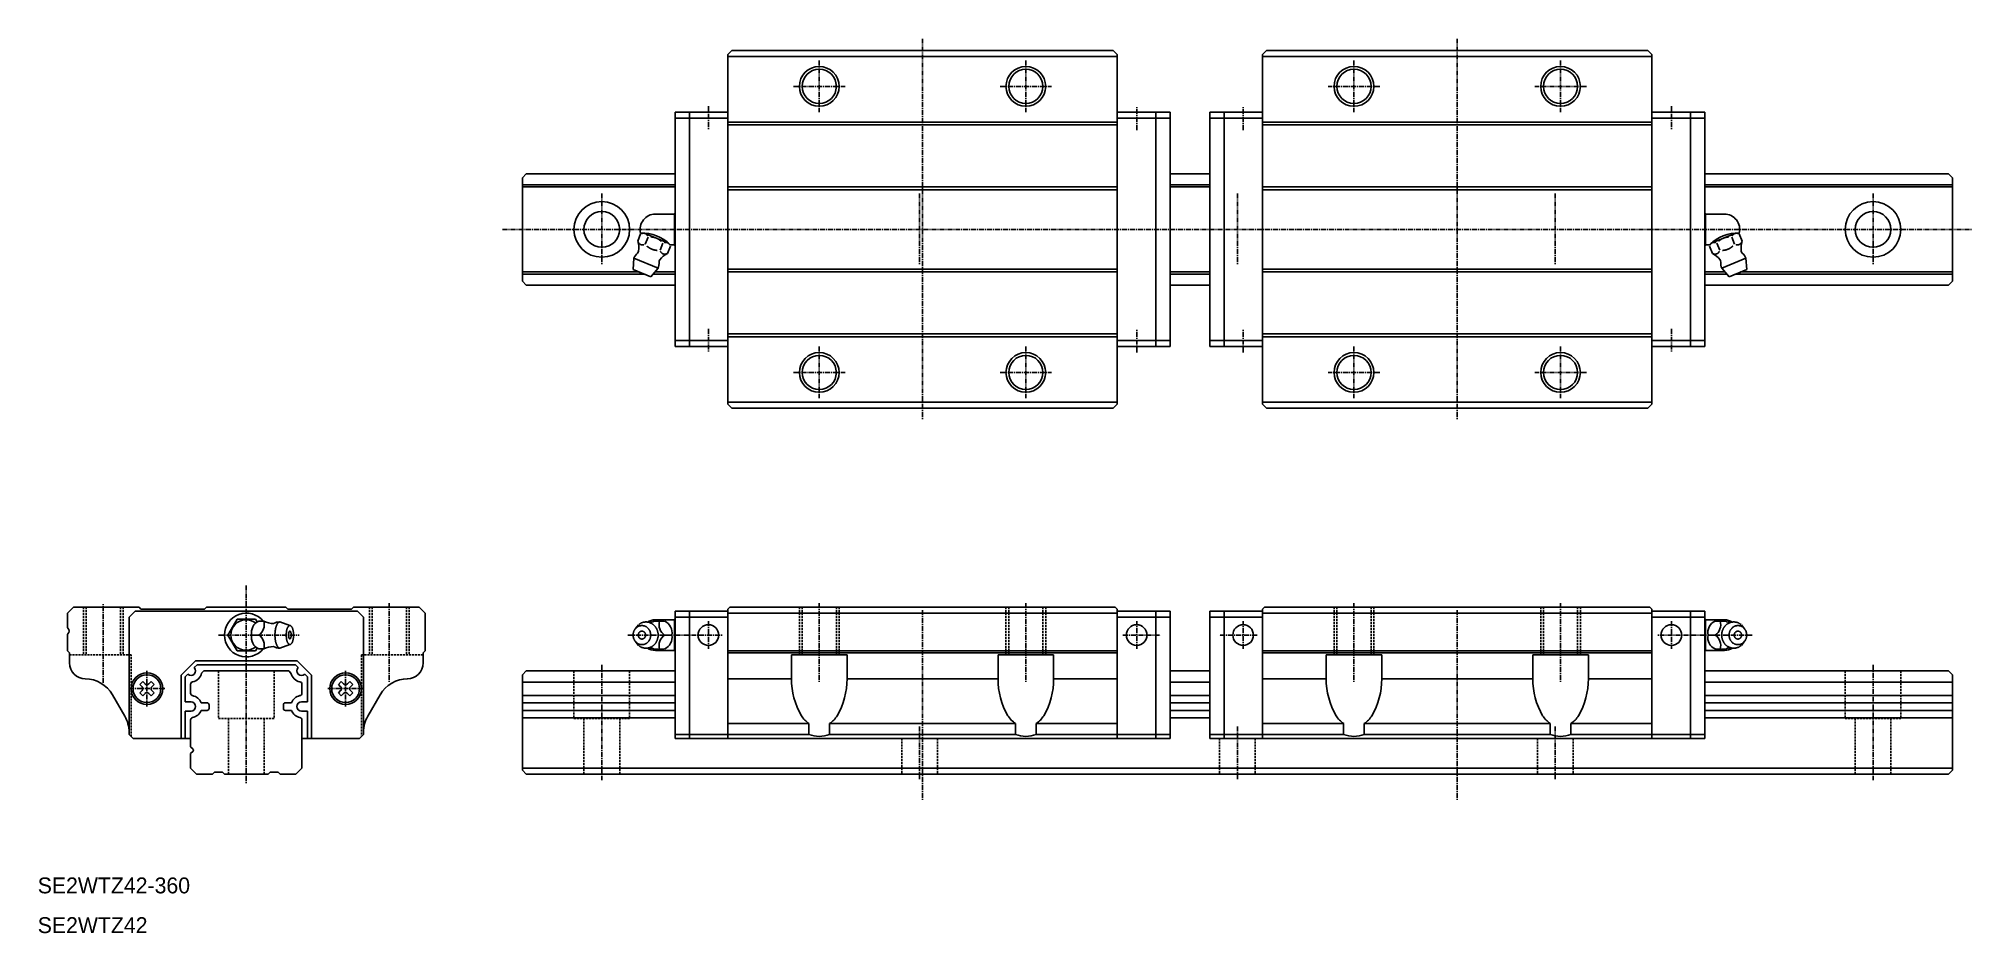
# Model space of a CAD drawing. Extents: x 10 to 497, y 10 to 235.
import ezdxf

# ---------------------------------------------------------------- set-up
doc = ezdxf.new("R2010")
doc.units = 0
doc.linetypes.add('CENTER', pattern=[2, 1.25, -0.25, 0.25, -0.25])
doc.linetypes.add('DASHED', pattern=[0.75, 0.5, -0.25])
doc.layers.get('0').update_dxf_attribs({"linetype": 'CONTINUOUS'})
doc.layers.add('CENTER', color=1, linetype='CENTER')

msp = doc.modelspace()

# ---------------------------------------------------------------- texts
at = {"color": 7, "linetype": 'CONTINUOUS'}
for s, p in [('SE2WTZ42-360', (10, 20)), ('SE2WTZ42', (10, 10))]:
    msp.add_text(s, height=4, dxfattribs=at).set_placement(p)

# ---------------------------------------------------------------- linework, layer by layer
at = {"color": 7, "linetype": 'CONTINUOUS'}
for p, q in [((183.74, 231.1), (184.74, 232.1)), ((183.74, 231.1), (183.74, 143.1)), ((183.74, 230.6), (281.74, 230.6)), ((184.74, 232.1), (280.74, 232.1)), ((280.74, 232.1), (281.74, 231.1)), ((281.74, 231.1), (281.74, 143.1)), ((319.34, 232.1), (318.34, 231.1)), ((318.34, 231.1), (318.34, 143.1)), ((416.34, 230.6), (318.34, 230.6)), ((415.34, 232.1), (319.34, 232.1)), ((416.34, 231.1), (415.34, 232.1)), ((416.34, 231.1), (416.34, 143.1)), ((170.44, 216.6), (174.04, 216.6)), ((170.44, 216.6), (170.44, 157.6)), ((170.44, 215.1), (174.04, 215.1)), ((174.04, 216.6), (174.04, 157.6)), ((174.04, 216.6), (183.74, 216.6)), ((174.04, 215.1), (183.74, 215.1)), ((281.74, 216.6), (291.44, 216.6)), ((281.74, 215.1), (291.44, 215.1)), ((291.44, 157.6), (291.44, 216.6)), ((291.44, 216.6), (295.04, 216.6)), ((291.44, 215.1), (295.04, 215.1)), ((295.04, 157.6), (295.04, 216.6)), ((305.04, 157.6), (305.04, 216.6)), ((308.64, 216.6), (305.04, 216.6)), ((308.64, 215.1), (305.04, 215.1)), ((308.64, 157.6), (308.64, 216.6)), ((318.34, 216.6), (308.64, 216.6)), ((318.34, 215.1), (308.64, 215.1)), ((426.04, 216.6), (416.34, 216.6)), ((426.04, 215.1), (416.34, 215.1)), ((426.04, 216.6), (426.04, 157.6)), ((429.64, 216.6), (426.04, 216.6)), ((429.64, 215.1), (426.04, 215.1)), ((429.64, 216.6), (429.64, 157.6)), ((183.74, 214.1), (281.74, 214.1)), ((183.74, 213.4), (281.74, 213.4)), ((416.34, 214.1), (318.34, 214.1)), ((416.34, 213.4), (318.34, 213.4)), ((132, 200.1), (133, 201.1)), ((132, 200.1), (132, 174.1)), ((133, 201.1), (170.44, 201.1)), ((295.04, 201.1), (305.04, 201.1)), ((429.64, 201.1), (491, 201.1)), ((492, 200.1), (491, 201.1)), ((492, 200.1), (492, 174.1)), ((132, 198.36), (170.44, 198.36)), ((132, 197.81), (170.44, 197.81)), ((183.74, 197.8), (281.74, 197.8)), ((183.74, 197.1), (281.74, 197.1)), ((295.04, 198.36), (305.04, 198.36)), ((295.04, 197.81), (305.04, 197.81)), ((416.34, 197.8), (318.34, 197.8)), ((416.34, 197.1), (318.34, 197.1)), ((429.64, 198.36), (492, 198.36)), ((429.64, 197.81), (492, 197.81)), ((170.28, 190.95), (165.49, 190.95)), ((170.28, 190.95), (170.44, 191.22)), ((170.28, 190.95), (170.28, 183.25)), ((429.8, 190.95), (429.64, 191.22)), ((429.8, 190.95), (434.59, 190.95)), ((429.8, 190.95), (429.8, 183.25)), ((161.04, 184.16), (161.78, 185.96)), ((168.81, 183.62), (162.65, 186.17)), ((162.91, 183.39), (163.66, 185.18)), ((431.27, 183.62), (437.44, 186.17)), ((437.17, 183.39), (436.43, 185.18)), ((439.04, 184.16), (438.3, 185.96)), ((166.65, 181.84), (167.4, 183.63)), ((168.52, 181.06), (169.27, 182.86)), ((170.28, 183.25), (169.19, 183.25)), ((170.44, 182.98), (170.28, 183.25)), ((429.64, 182.98), (429.8, 183.25)), ((429.8, 183.25), (430.89, 183.25)), ((431.56, 181.06), (430.81, 182.86)), ((433.43, 181.84), (432.69, 183.63)), ((132, 176.39), (161.38, 176.39)), ((132, 175.84), (162.61, 175.84)), ((159.88, 177.04), (160.08, 179.88)), ((164.31, 175.2), (159.88, 177.04)), ((166.18, 177.35), (160.08, 179.88)), ((166.18, 177.35), (160.08, 179.88)), ((166.18, 177.35), (164.31, 175.2)), ((166.18, 177.35), (164.31, 175.2)), ((164.86, 175.84), (170.44, 175.84)), ((164.86, 175.84), (170.44, 175.84)), ((165.34, 176.39), (170.44, 176.39)), ((165.34, 176.39), (170.44, 176.39)), ((183.74, 177.1), (281.74, 177.1)), ((183.74, 176.4), (281.74, 176.4)), ((295.04, 176.39), (305.04, 176.39)), ((295.04, 175.84), (305.04, 175.84)), ((416.34, 177.1), (318.34, 177.1)), ((416.34, 176.4), (318.34, 176.4)), ((434.74, 176.39), (429.64, 176.39)), ((434.74, 176.39), (429.64, 176.39)), ((429.64, 176.39), (434.74, 176.39)), ((435.22, 175.84), (429.64, 175.84)), ((435.22, 175.84), (429.64, 175.84)), ((429.64, 175.84), (435.22, 175.84)), ((433.91, 177.35), (440.01, 179.88)), ((433.91, 177.35), (440.01, 179.88)), ((433.91, 177.35), (435.77, 175.2)), ((433.91, 177.35), (435.77, 175.2)), ((435.77, 175.2), (440.21, 177.04)), ((437.31, 175.84), (492, 175.84)), ((438.64, 176.39), (492, 176.39)), ((440.21, 177.04), (440.01, 179.88)), ((132, 174.1), (133, 173.1)), ((133, 173.1), (170.44, 173.1)), ((295.04, 173.1), (305.04, 173.1)), ((429.64, 173.1), (491, 173.1)), ((492, 174.1), (491, 173.1)), ((183.74, 160.8), (281.74, 160.8)), ((416.34, 160.8), (318.34, 160.8)), ((170.44, 159.1), (174.04, 159.1)), ((170.44, 157.6), (174.04, 157.6)), ((174.04, 159.1), (183.74, 159.1)), ((174.04, 157.6), (183.74, 157.6)), ((183.74, 160.1), (281.74, 160.1)), ((281.74, 159.1), (291.44, 159.1)), ((281.74, 157.6), (291.44, 157.6)), ((291.44, 159.1), (295.04, 159.1)), ((291.44, 157.6), (295.04, 157.6)), ((308.64, 159.1), (305.04, 159.1)), ((308.64, 157.6), (305.04, 157.6)), ((318.34, 159.1), (308.64, 159.1)), ((318.34, 157.6), (308.64, 157.6)), ((416.34, 160.1), (318.34, 160.1)), ((426.04, 159.1), (416.34, 159.1)), ((426.04, 157.6), (416.34, 157.6)), ((429.64, 159.1), (426.04, 159.1)), ((429.64, 157.6), (426.04, 157.6)), ((183.74, 143.6), (281.74, 143.6)), ((183.74, 143.1), (184.74, 142.1)), ((184.74, 142.1), (280.74, 142.1)), ((280.74, 142.1), (281.74, 143.1)), ((416.34, 143.6), (318.34, 143.6)), ((319.34, 142.1), (318.34, 143.1)), ((415.34, 142.1), (319.34, 142.1)), ((416.34, 143.1), (415.34, 142.1)), ((17.5, 90.5), (19, 92)), ((17.5, 86.81), (17.5, 90.5)), ((19, 92), (35.5, 92)), ((33, 89.52), (34.5, 91.02)), ((33, 89.52), (33, 60)), ((34.5, 91.02), (90.5, 91.02)), ((36, 91.5), (35.5, 92)), ((36, 91.5), (52, 91.5)), ((52, 91.5), (52.5, 92)), ((52.5, 92), (72.5, 92)), ((60.19, 89.02), (57.88, 85.02)), ((60.19, 89.02), (62.5, 89.02)), ((62.5, 89.02), (64.81, 89.02)), ((65.22, 88.31), (64.81, 89.02)), ((65.65, 88.53), (66.92, 88.53)), ((73.48, 87.42), (70.99, 88.32)), ((72.5, 92), (73, 91.5)), ((73, 91.5), (89, 91.5)), ((89.5, 92), (89, 91.5)), ((89.5, 92), (106, 92)), ((90.5, 91.02), (92, 89.52)), ((92, 60), (92, 89.52)), ((106, 92), (107.5, 90.5)), ((107.5, 90.5), (107.5, 81)), ((165.14, 88.51), (167.82, 88.51)), ((170.28, 88.85), (165.49, 88.85)), ((170.28, 88.85), (170.37, 89)), ((170.28, 81.15), (170.28, 88.85)), ((170.44, 89), (170.37, 89)), ((174.04, 91), (170.44, 91)), ((170.44, 91), (170.44, 59)), ((174.04, 89.5), (170.44, 89.5)), ((174.04, 91), (174.04, 59)), ((183.74, 91), (174.04, 91)), ((183.74, 89.5), (174.04, 89.5)), ((183.74, 91.5), (184.24, 92)), ((183.74, 91.5), (183.74, 59)), ((183.74, 90.5), (281.74, 90.5)), ((184.24, 92), (281.24, 92)), ((281.24, 92), (281.74, 91.5)), ((281.74, 91.5), (281.74, 59)), ((291.44, 91), (281.74, 91)), ((291.44, 89.5), (281.74, 89.5)), ((291.44, 59), (291.44, 91)), ((295.04, 91), (291.44, 91)), ((295.04, 89.5), (291.44, 89.5)), ((295.04, 59), (295.04, 91)), ((305.04, 59), (305.04, 91)), ((305.04, 91), (308.64, 91)), ((305.04, 89.5), (308.64, 89.5)), ((308.64, 59), (308.64, 91)), ((308.64, 91), (318.34, 91)), ((308.64, 89.5), (318.34, 89.5)), ((318.84, 92), (318.34, 91.5)), ((318.34, 91.5), (318.34, 59)), ((416.34, 90.5), (318.34, 90.5)), ((415.84, 92), (318.84, 92)), ((416.34, 91.5), (415.84, 92)), ((416.34, 91.5), (416.34, 59)), ((416.34, 91), (426.04, 91)), ((416.34, 89.5), (426.04, 89.5)), ((426.04, 91), (426.04, 59)), ((426.04, 91), (429.64, 91)), ((426.04, 89.5), (429.64, 89.5)), ((429.64, 91), (429.64, 59)), ((429.64, 89), (429.71, 89)), ((429.8, 88.85), (429.71, 89)), ((429.8, 88.85), (434.59, 88.85)), ((429.8, 81.15), (429.8, 88.85)), ((434.94, 88.51), (432.26, 88.51)), ((17.6, 86.71), (17.5, 86.81)), ((17.6, 85.29), (17.5, 85.19)), ((17.5, 81), (17.5, 85.19)), ((60.19, 81.02), (57.88, 85.02)), ((63.85, 85.02), (65.65, 85.02)), ((161.22, 87.58), (160.42, 86.57)), ((161.22, 82.42), (160.42, 83.43)), ((169.61, 85), (167.82, 85)), ((430.47, 85), (432.27, 85)), ((438.86, 87.58), (439.67, 86.57)), ((438.86, 82.42), (439.67, 83.43)), ((17.5, 81), (18, 80.5)), ((18, 78), (18, 80.5)), ((49.7, 78.52), (46.1, 74.92)), ((49.7, 78.52), (75.3, 78.52)), ((60.19, 81.02), (62.5, 81.02)), ((62.5, 81.02), (64.81, 81.02)), ((65.23, 81.75), (64.81, 81.02)), ((65.65, 81.51), (66.92, 81.51)), ((73.48, 82.62), (70.99, 81.72)), ((78.9, 74.92), (75.3, 78.52)), ((107, 80.5), (107.5, 81)), ((107, 80.5), (107, 78)), ((165.14, 81.49), (167.82, 81.49)), ((170.28, 81.15), (165.49, 81.15)), ((170.37, 81), (170.28, 81.15)), ((170.44, 81), (170.37, 81)), ((183.74, 81), (281.74, 81)), ((183.74, 80.5), (281.74, 80.5)), ((199.74, 80), (213.74, 80)), ((199.74, 80), (199.74, 74)), ((213.74, 80), (213.74, 74)), ((251.74, 80), (265.74, 80)), ((251.74, 80), (251.74, 74)), ((265.74, 80), (265.74, 74)), ((416.34, 81), (318.34, 81)), ((416.34, 80.5), (318.34, 80.5)), ((348.34, 80), (334.34, 80)), ((334.34, 80), (334.34, 74)), ((348.34, 80), (348.34, 74)), ((400.34, 80), (386.34, 80)), ((386.34, 80), (386.34, 74)), ((400.34, 80), (400.34, 74)), ((429.64, 81), (429.71, 81)), ((429.71, 81), (429.8, 81.15)), ((429.8, 81.15), (434.59, 81.15)), ((434.94, 81.49), (432.26, 81.49)), ((35.69, 72.59), (36.43, 73.33)), ((36.43, 73.33), (37.01, 72.76)), ((37.99, 72.76), (38.57, 73.33)), ((38.57, 73.33), (39.31, 72.59)), ((46.1, 74.92), (46.1, 59)), ((47.79, 75.2), (47.1, 74.5)), ((47.1, 74.5), (47.1, 68.17)), ((50.11, 77.52), (49.42, 76.83)), ((50.11, 77.52), (74.89, 77.52)), ((51.79, 76), (51.24, 75.45)), ((51.79, 76), (73.21, 76)), ((73.76, 75.45), (73.21, 76)), ((75.58, 76.83), (74.89, 77.52)), ((77.9, 74.5), (77.21, 75.2)), ((77.9, 68.17), (77.9, 74.5)), ((78.9, 59), (78.9, 74.92)), ((85.69, 72.59), (86.43, 73.33)), ((86.43, 73.33), (87.01, 72.76)), ((87.99, 72.76), (88.57, 73.33)), ((88.57, 73.33), (89.31, 72.59)), ((132, 75), (133, 76)), ((132, 75), (132, 51)), ((132, 73.19), (170.44, 73.19)), ((170.44, 76), (133, 76)), ((183.74, 74), (199.74, 74)), ((213.74, 74), (251.74, 74)), ((265.74, 74), (281.74, 74)), ((305.04, 76), (295.04, 76)), ((295.04, 73.19), (305.04, 73.19)), ((334.34, 74), (318.34, 74)), ((386.34, 74), (348.34, 74)), ((416.34, 74), (400.34, 74)), ((491, 76), (429.64, 76)), ((429.64, 73.19), (492, 73.19)), ((492, 75), (491, 76)), ((492, 75), (492, 51)), ((31.93, 64.6), (28.81, 70)), ((35.69, 72.59), (36.26, 72.01)), ((36.26, 71.02), (35.69, 70.45)), ((36.43, 69.71), (35.69, 70.45)), ((37.01, 70.28), (36.43, 69.71)), ((38.57, 69.71), (37.99, 70.28)), ((39.31, 70.45), (38.57, 69.71)), ((38.74, 72.01), (39.31, 72.59)), ((39.31, 70.45), (38.74, 71.02)), ((47.1, 68.17), (48.6, 68.17)), ((48.5, 70.35), (48.5, 72.65)), ((76.4, 68.17), (77.9, 68.17)), ((76.5, 72.65), (76.5, 70.35)), ((85.69, 72.59), (86.26, 72.01)), ((86.26, 71.02), (85.69, 70.45)), ((86.43, 69.71), (85.69, 70.45)), ((87.01, 70.28), (86.43, 69.71)), ((88.57, 69.71), (87.99, 70.28)), ((89.31, 70.45), (88.57, 69.71)), ((88.74, 72.01), (89.31, 72.59)), ((89.31, 70.45), (88.74, 71.02)), ((96.19, 70), (93.07, 64.6)), ((132, 69.81), (170.44, 69.81)), ((295.04, 69.81), (305.04, 69.81)), ((429.64, 69.81), (492, 69.81)), ((47.1, 65.87), (47.1, 59)), ((47.1, 65.87), (48.6, 65.87)), ((48.5, 56.84), (48.5, 63.65)), ((51.12, 67.95), (52.65, 67.95)), ((51.12, 66.05), (52.65, 66.05)), ((53.15, 66.55), (53.15, 67.45)), ((71.85, 67.45), (71.85, 66.55)), ((72.35, 67.95), (73.88, 67.95)), ((72.35, 66.05), (73.88, 66.05)), ((76.4, 65.87), (77.9, 65.87)), ((76.5, 63.65), (76.5, 51.5)), ((77.9, 59), (77.9, 65.87)), ((132, 67.95), (170.44, 67.95)), ((132, 66.05), (170.44, 66.05)), ((132, 64.19), (170.44, 64.19)), ((295.04, 67.95), (305.04, 67.95)), ((295.04, 66.05), (305.04, 66.05)), ((295.04, 64.19), (305.04, 64.19)), ((429.64, 67.95), (492, 67.95)), ((429.64, 66.05), (492, 66.05)), ((429.64, 64.19), (492, 64.19)), ((33, 60), (34, 59)), ((34, 59), (48.5, 59)), ((76.5, 59), (91, 59)), ((91, 59), (92, 60)), ((170.44, 60), (174.04, 60)), ((170.44, 59), (174.04, 59)), ((174.04, 60), (183.74, 60)), ((174.04, 59), (183.74, 59)), ((183.74, 62.74), (204.14, 62.74)), ((183.74, 60), (204.14, 60)), ((183.74, 59), (281.74, 59)), ((204.14, 62.74), (204.14, 60)), ((209.34, 62.74), (256.14, 62.74)), ((209.34, 62.74), (209.34, 60)), ((209.34, 60), (256.14, 60)), ((256.14, 62.74), (256.14, 60)), ((261.34, 62.74), (281.74, 62.74)), ((261.34, 62.74), (261.34, 60)), ((261.34, 60), (281.74, 60)), ((281.74, 60), (291.44, 60)), ((281.74, 59), (291.44, 59)), ((291.44, 60), (295.04, 60)), ((291.44, 59), (295.04, 59)), ((308.64, 60), (305.04, 60)), ((308.64, 59), (305.04, 59)), ((318.34, 60), (308.64, 60)), ((318.34, 59), (308.64, 59)), ((338.74, 62.74), (318.34, 62.74)), ((338.74, 60), (318.34, 60)), ((416.34, 59), (318.34, 59)), ((338.74, 62.74), (338.74, 60)), ((390.74, 62.74), (343.94, 62.74)), ((343.94, 62.74), (343.94, 60)), ((390.74, 60), (343.94, 60)), ((390.74, 62.74), (390.74, 60)), ((395.94, 62.74), (395.94, 60)), ((416.34, 62.74), (395.94, 62.74)), ((416.34, 60), (395.94, 60)), ((426.04, 60), (416.34, 60)), ((426.04, 59), (416.34, 59)), ((429.64, 60), (426.04, 60)), ((429.64, 59), (426.04, 59)), ((48.5, 56.84), (49.1, 56.25)), ((49.1, 55.75), (48.5, 55.16)), ((48.5, 51.5), (48.5, 55.16)), ((48.5, 51.5), (50, 50)), ((50, 50), (54, 50)), ((54.5, 50.5), (54, 50)), ((54.5, 50.5), (56.5, 50.5)), ((56.5, 50.5), (57, 50)), ((57, 50), (68, 50)), ((68, 50), (68.5, 50.5)), ((68.5, 50.5), (70.5, 50.5)), ((71, 50), (70.5, 50.5)), ((71, 50), (75, 50)), ((75, 50), (76.5, 51.5)), ((132, 51.5), (492, 51.5)), ((132, 51), (133, 50)), ((133, 50), (491, 50)), ((492, 51), (491, 50))]:
    msp.add_line(p, q, dxfattribs=at)
at = {"color": 3, "linetype": 'DASHED'}
for p, q in [((21.5, 92), (21.5, 80)), ((22.2, 92), (22.2, 80)), ((30.8, 92), (30.8, 80)), ((31.5, 92), (31.5, 80)), ((93.5, 92), (93.5, 80)), ((94.2, 92), (94.2, 80)), ((102.8, 92), (102.8, 80)), ((103.5, 92), (103.5, 80)), ((201.74, 92), (201.74, 80)), ((202.44, 92), (202.44, 80)), ((211.04, 92), (211.04, 80)), ((211.74, 92), (211.74, 80)), ((253.74, 92), (253.74, 80)), ((254.44, 92), (254.44, 80)), ((263.04, 92), (263.04, 80)), ((263.74, 92), (263.74, 80)), ((336.34, 92), (336.34, 80)), ((337.04, 92), (337.04, 80)), ((345.64, 92), (345.64, 80)), ((346.34, 92), (346.34, 80)), ((388.34, 92), (388.34, 80)), ((389.04, 92), (389.04, 80)), ((397.64, 92), (397.64, 80)), ((398.34, 92), (398.34, 80)), ((18, 80), (33.5, 80)), ((33.5, 59.5), (33.5, 80)), ((91.5, 80), (91.5, 59.5)), ((91.5, 80), (107, 80)), ((55.5, 76), (55.5, 64)), ((69.5, 76), (69.5, 64)), ((145, 76), (145, 64)), ((159, 76), (159, 64)), ((465, 76), (465, 64)), ((479, 76), (479, 64)), ((55.5, 64), (69.5, 64)), ((58, 64), (58, 50)), ((67, 64), (67, 50)), ((145, 64), (159, 64)), ((147.5, 64), (147.5, 50)), ((156.5, 64), (156.5, 50)), ((465, 64), (479, 64)), ((467.5, 64), (467.5, 50)), ((476.5, 64), (476.5, 50)), ((227.5, 59), (227.5, 50)), ((236.5, 59), (236.5, 50)), ((307.5, 59), (307.5, 50)), ((316.5, 59), (316.5, 50)), ((387.5, 59), (387.5, 50)), ((396.5, 59), (396.5, 50))]:
    msp.add_line(p, q, dxfattribs=at)
at = {"color": 7, "linetype": 'CONTINUOUS'}
for points in [[(163.52, 185.51, 0), (163.51, 185.52, 0), (163.5, 185.53, 0), (163.5, 185.54, 0), (163.49, 185.56, 0), (163.48, 185.57, 0), (163.47, 185.58, 0), (163.47, 185.59, 0), (163.46, 185.6, 0), (163.45, 185.61, 0), (163.44, 185.62, 0), (163.44, 185.63, 0), (163.43, 185.65, 0), (163.42, 185.66, 0), (163.41, 185.67, 0), (163.41, 185.68, 0), (163.4, 185.69, 0), (163.39, 185.7, 0), (163.38, 185.71, 0), (163.37, 185.72, 0), (163.36, 185.73, 0), (163.36, 185.74, 0), (163.35, 185.75, 0), (163.34, 185.76, 0), (163.33, 185.77, 0), (163.32, 185.78, 0), (163.31, 185.79, 0), (163.3, 185.8, 0), (163.29, 185.81, 0), (163.28, 185.82, 0), (163.28, 185.82, 0), (163.27, 185.83, 0), (163.26, 185.84, 0), (163.25, 185.85, 0), (163.24, 185.86, 0), (163.23, 185.87, 0), (163.22, 185.88, 0), (163.21, 185.88, 0), (163.2, 185.89, 0), (163.19, 185.9, 0), (163.18, 185.91, 0), (163.17, 185.92, 0), (163.16, 185.92, 0), (163.15, 185.93, 0), (163.14, 185.94, 0), (163.13, 185.95, 0), (163.12, 185.95, 0), (163.11, 185.96, 0), (163.1, 185.97, 0), (163.09, 185.97, 0), (163.08, 185.98, 0), (163.07, 185.99, 0), (163.06, 185.99, 0), (163.04, 186, 0), (163.03, 186.01, 0), (163.02, 186.01, 0), (163.01, 186.02, 0), (163, 186.02, 0), (162.99, 186.03, 0), (162.98, 186.03, 0), (162.97, 186.04, 0), (162.96, 186.04, 0), (162.94, 186.05, 0), (162.93, 186.06, 0), (162.92, 186.06, 0), (162.91, 186.06, 0), (162.9, 186.07, 0), (162.89, 186.07, 0), (162.88, 186.08, 0), (162.86, 186.08, 0), (162.85, 186.09, 0), (162.84, 186.09, 0), (162.83, 186.09, 0), (162.82, 186.1, 0), (162.8, 186.1, 0), (162.79, 186.1, 0), (162.78, 186.11, 0), (162.77, 186.11, 0), (162.76, 186.11, 0), (162.74, 186.12, 0), (162.73, 186.12, 0), (162.72, 186.12, 0), (162.71, 186.12, 0), (162.7, 186.13, 0), (162.68, 186.13, 0), (162.67, 186.13, 0), (162.66, 186.13, 0), (162.65, 186.13, 0), (162.63, 186.13, 0), (162.62, 186.14, 0), (162.61, 186.14, 0), (162.6, 186.14, 0), (162.58, 186.14, 0), (162.57, 186.14, 0), (162.56, 186.14, 0), (162.54, 186.14, 0), (162.53, 186.14, 0), (162.52, 186.14, 0), (162.51, 186.14, 0), (162.49, 186.14, 0), (162.48, 186.14, 0), (162.47, 186.14, 0), (162.45, 186.14, 0), (162.44, 186.14, 0), (162.43, 186.14, 0), (162.42, 186.14, 0), (162.4, 186.14, 0), (162.39, 186.14, 0), (162.38, 186.14, 0), (162.36, 186.14, 0), (162.35, 186.14, 0), (162.34, 186.13, 0), (162.32, 186.13, 0), (162.31, 186.13, 0), (162.3, 186.13, 0), (162.28, 186.13, 0), (162.27, 186.13, 0), (162.26, 186.12, 0), (162.24, 186.12, 0), (162.23, 186.12, 0), (162.22, 186.12, 0), (162.21, 186.11, 0), (162.19, 186.11, 0), (162.18, 186.11, 0), (162.16, 186.1, 0), (162.15, 186.1, 0), (162.14, 186.1, 0), (162.12, 186.09, 0), (162.11, 186.09, 0)], [(166.92, 184.13, 0), (166.91, 184.15, 0), (166.89, 184.17, 0), (166.87, 184.18, 0), (166.85, 184.2, 0), (166.84, 184.21, 0), (166.82, 184.22, 0), (166.8, 184.24, 0), (166.79, 184.25, 0), (166.77, 184.27, 0), (166.75, 184.28, 0), (166.73, 184.3, 0), (166.72, 184.31, 0), (166.7, 184.32, 0), (166.68, 184.34, 0), (166.66, 184.35, 0), (166.65, 184.37, 0), (166.63, 184.38, 0), (166.61, 184.39, 0), (166.59, 184.41, 0), (166.57, 184.42, 0), (166.56, 184.43, 0), (166.54, 184.45, 0), (166.52, 184.46, 0), (166.5, 184.47, 0), (166.48, 184.49, 0), (166.46, 184.5, 0), (166.45, 184.51, 0), (166.43, 184.52, 0), (166.41, 184.53, 0), (166.39, 184.55, 0), (166.37, 184.56, 0), (166.35, 184.57, 0), (166.34, 184.58, 0), (166.32, 184.59, 0), (166.3, 184.61, 0), (166.28, 184.62, 0), (166.26, 184.63, 0), (166.24, 184.64, 0), (166.22, 184.65, 0), (166.2, 184.66, 0), (166.18, 184.67, 0), (166.16, 184.69, 0), (166.15, 184.7, 0), (166.12, 184.71, 0), (166.11, 184.72, 0), (166.09, 184.73, 0), (166.07, 184.74, 0), (166.05, 184.75, 0), (166.03, 184.76, 0), (166.01, 184.77, 0), (165.99, 184.78, 0), (165.97, 184.79, 0), (165.95, 184.8, 0), (165.93, 184.81, 0), (165.91, 184.82, 0), (165.89, 184.83, 0), (165.87, 184.84, 0), (165.85, 184.84, 0), (165.83, 184.85, 0), (165.81, 184.86, 0), (165.79, 184.87, 0), (165.77, 184.88, 0), (165.75, 184.89, 0), (165.73, 184.9, 0), (165.71, 184.91, 0), (165.69, 184.91, 0), (165.67, 184.92, 0), (165.65, 184.93, 0), (165.63, 184.94, 0), (165.61, 184.95, 0), (165.59, 184.95, 0), (165.56, 184.96, 0), (165.54, 184.97, 0), (165.52, 184.98, 0), (165.5, 184.98, 0), (165.48, 184.99, 0), (165.46, 185, 0), (165.44, 185, 0), (165.42, 185.01, 0), (165.4, 185.02, 0), (165.38, 185.02, 0), (165.36, 185.03, 0), (165.33, 185.04, 0), (165.31, 185.04, 0), (165.29, 185.05, 0), (165.27, 185.06, 0), (165.25, 185.06, 0), (165.23, 185.07, 0), (165.21, 185.07, 0), (165.18, 185.08, 0), (165.16, 185.08, 0), (165.14, 185.09, 0), (165.12, 185.09, 0), (165.1, 185.1, 0), (165.08, 185.1, 0), (165.06, 185.11, 0), (165.03, 185.11, 0), (165.01, 185.12, 0), (164.99, 185.12, 0), (164.97, 185.13, 0), (164.95, 185.13, 0), (164.93, 185.13, 0), (164.9, 185.14, 0), (164.88, 185.14, 0), (164.86, 185.15, 0), (164.84, 185.15, 0), (164.82, 185.15, 0), (164.79, 185.16, 0), (164.77, 185.16, 0), (164.75, 185.16, 0), (164.73, 185.17, 0), (164.71, 185.17, 0), (164.68, 185.17, 0), (164.66, 185.18, 0), (164.64, 185.18, 0), (164.62, 185.18, 0), (164.59, 185.18, 0), (164.57, 185.19, 0), (164.55, 185.19, 0), (164.53, 185.19, 0), (164.5, 185.19, 0), (164.48, 185.19, 0), (164.46, 185.2, 0), (164.44, 185.2, 0), (164.41, 185.2, 0), (164.39, 185.2, 0), (164.37, 185.2, 0), (164.35, 185.2, 0)], [(433.16, 184.13, 0), (433.18, 184.15, 0), (433.19, 184.17, 0), (433.21, 184.18, 0), (433.23, 184.2, 0), (433.24, 184.21, 0), (433.26, 184.22, 0), (433.28, 184.24, 0), (433.3, 184.25, 0), (433.31, 184.27, 0), (433.33, 184.28, 0), (433.35, 184.3, 0), (433.37, 184.31, 0), (433.38, 184.32, 0), (433.4, 184.34, 0), (433.42, 184.35, 0), (433.44, 184.37, 0), (433.45, 184.38, 0), (433.47, 184.39, 0), (433.49, 184.41, 0), (433.51, 184.42, 0), (433.53, 184.43, 0), (433.54, 184.45, 0), (433.56, 184.46, 0), (433.58, 184.47, 0), (433.6, 184.49, 0), (433.62, 184.5, 0), (433.64, 184.51, 0), (433.65, 184.52, 0), (433.67, 184.53, 0), (433.69, 184.55, 0), (433.71, 184.56, 0), (433.73, 184.57, 0), (433.75, 184.58, 0), (433.77, 184.59, 0), (433.79, 184.61, 0), (433.8, 184.62, 0), (433.82, 184.63, 0), (433.84, 184.64, 0), (433.86, 184.65, 0), (433.88, 184.66, 0), (433.9, 184.67, 0), (433.92, 184.69, 0), (433.94, 184.7, 0), (433.96, 184.71, 0), (433.98, 184.72, 0), (434, 184.73, 0), (434.02, 184.74, 0), (434.03, 184.75, 0), (434.05, 184.76, 0), (434.07, 184.77, 0), (434.09, 184.78, 0), (434.11, 184.79, 0), (434.13, 184.8, 0), (434.15, 184.81, 0), (434.17, 184.82, 0), (434.19, 184.83, 0), (434.21, 184.84, 0), (434.23, 184.84, 0), (434.25, 184.85, 0), (434.27, 184.86, 0), (434.29, 184.87, 0), (434.31, 184.88, 0), (434.33, 184.89, 0), (434.35, 184.9, 0), (434.37, 184.91, 0), (434.39, 184.91, 0), (434.42, 184.92, 0), (434.44, 184.93, 0), (434.46, 184.94, 0), (434.48, 184.95, 0), (434.5, 184.95, 0), (434.52, 184.96, 0), (434.54, 184.97, 0), (434.56, 184.98, 0), (434.58, 184.98, 0), (434.6, 184.99, 0), (434.62, 185, 0), (434.64, 185, 0), (434.66, 185.01, 0), (434.68, 185.02, 0), (434.71, 185.02, 0), (434.73, 185.03, 0), (434.75, 185.04, 0), (434.77, 185.04, 0), (434.79, 185.05, 0), (434.81, 185.06, 0), (434.83, 185.06, 0), (434.85, 185.07, 0), (434.88, 185.07, 0), (434.9, 185.08, 0), (434.92, 185.08, 0), (434.94, 185.09, 0), (434.96, 185.09, 0), (434.98, 185.1, 0), (435, 185.1, 0), (435.03, 185.11, 0), (435.05, 185.11, 0), (435.07, 185.12, 0), (435.09, 185.12, 0), (435.11, 185.13, 0), (435.14, 185.13, 0), (435.16, 185.13, 0), (435.18, 185.14, 0), (435.2, 185.14, 0), (435.22, 185.15, 0), (435.24, 185.15, 0), (435.27, 185.15, 0), (435.29, 185.16, 0), (435.31, 185.16, 0), (435.33, 185.16, 0), (435.36, 185.17, 0), (435.38, 185.17, 0), (435.4, 185.17, 0), (435.42, 185.18, 0), (435.44, 185.18, 0), (435.47, 185.18, 0), (435.49, 185.18, 0), (435.51, 185.19, 0), (435.53, 185.19, 0), (435.56, 185.19, 0), (435.58, 185.19, 0), (435.6, 185.19, 0), (435.62, 185.2, 0), (435.65, 185.2, 0), (435.67, 185.2, 0), (435.69, 185.2, 0), (435.71, 185.2, 0), (435.74, 185.2, 0)], [(436.57, 185.51, 0), (436.57, 185.52, 0), (436.58, 185.53, 0), (436.59, 185.54, 0), (436.59, 185.56, 0), (436.6, 185.57, 0), (436.61, 185.58, 0), (436.61, 185.59, 0), (436.62, 185.6, 0), (436.63, 185.61, 0), (436.64, 185.62, 0), (436.65, 185.63, 0), (436.65, 185.65, 0), (436.66, 185.66, 0), (436.67, 185.67, 0), (436.68, 185.68, 0), (436.68, 185.69, 0), (436.69, 185.7, 0), (436.7, 185.71, 0), (436.71, 185.72, 0), (436.72, 185.73, 0), (436.73, 185.74, 0), (436.74, 185.75, 0), (436.74, 185.76, 0), (436.75, 185.77, 0), (436.76, 185.78, 0), (436.77, 185.79, 0), (436.78, 185.8, 0), (436.79, 185.81, 0), (436.8, 185.82, 0), (436.81, 185.82, 0), (436.82, 185.83, 0), (436.83, 185.84, 0), (436.83, 185.85, 0), (436.84, 185.86, 0), (436.85, 185.87, 0), (436.86, 185.88, 0), (436.87, 185.88, 0), (436.88, 185.89, 0), (436.89, 185.9, 0), (436.9, 185.91, 0), (436.91, 185.92, 0), (436.92, 185.92, 0), (436.93, 185.93, 0), (436.94, 185.94, 0), (436.95, 185.95, 0), (436.96, 185.95, 0), (436.97, 185.96, 0), (436.98, 185.97, 0), (437, 185.97, 0), (437.01, 185.98, 0), (437.02, 185.99, 0), (437.03, 185.99, 0), (437.04, 186, 0), (437.05, 186.01, 0), (437.06, 186.01, 0), (437.07, 186.02, 0), (437.08, 186.02, 0), (437.09, 186.03, 0), (437.1, 186.03, 0), (437.11, 186.04, 0), (437.13, 186.04, 0), (437.14, 186.05, 0), (437.15, 186.06, 0), (437.16, 186.06, 0), (437.17, 186.06, 0), (437.18, 186.07, 0), (437.19, 186.07, 0), (437.21, 186.08, 0), (437.22, 186.08, 0), (437.23, 186.09, 0), (437.24, 186.09, 0), (437.25, 186.09, 0), (437.27, 186.1, 0), (437.28, 186.1, 0), (437.29, 186.1, 0), (437.3, 186.11, 0), (437.31, 186.11, 0), (437.33, 186.11, 0), (437.34, 186.12, 0), (437.35, 186.12, 0), (437.36, 186.12, 0), (437.37, 186.12, 0), (437.39, 186.13, 0), (437.4, 186.13, 0), (437.41, 186.13, 0), (437.42, 186.13, 0), (437.44, 186.13, 0), (437.45, 186.13, 0), (437.46, 186.14, 0), (437.47, 186.14, 0), (437.49, 186.14, 0), (437.5, 186.14, 0), (437.51, 186.14, 0), (437.52, 186.14, 0), (437.54, 186.14, 0), (437.55, 186.14, 0), (437.56, 186.14, 0), (437.58, 186.14, 0), (437.59, 186.14, 0), (437.6, 186.14, 0), (437.61, 186.14, 0), (437.63, 186.14, 0), (437.64, 186.14, 0), (437.65, 186.14, 0), (437.67, 186.14, 0), (437.68, 186.14, 0), (437.69, 186.14, 0), (437.71, 186.14, 0), (437.72, 186.14, 0), (437.73, 186.14, 0), (437.75, 186.13, 0), (437.76, 186.13, 0), (437.77, 186.13, 0), (437.78, 186.13, 0), (437.8, 186.13, 0), (437.81, 186.13, 0), (437.82, 186.12, 0), (437.84, 186.12, 0), (437.85, 186.12, 0), (437.86, 186.12, 0), (437.88, 186.11, 0), (437.89, 186.11, 0), (437.9, 186.11, 0), (437.92, 186.1, 0), (437.93, 186.1, 0), (437.94, 186.1, 0), (437.96, 186.09, 0), (437.97, 186.09, 0)], [(161.18, 183.84, 0), (161.19, 183.83, 0), (161.19, 183.82, 0), (161.2, 183.8, 0), (161.21, 183.79, 0), (161.21, 183.78, 0), (161.22, 183.77, 0), (161.23, 183.76, 0), (161.24, 183.75, 0), (161.24, 183.74, 0), (161.25, 183.72, 0), (161.26, 183.71, 0), (161.27, 183.7, 0), (161.27, 183.69, 0), (161.28, 183.68, 0), (161.29, 183.67, 0), (161.3, 183.66, 0), (161.31, 183.65, 0), (161.31, 183.64, 0), (161.32, 183.63, 0), (161.33, 183.62, 0), (161.34, 183.61, 0), (161.35, 183.6, 0), (161.36, 183.59, 0), (161.37, 183.58, 0), (161.38, 183.57, 0), (161.38, 183.56, 0), (161.39, 183.55, 0), (161.4, 183.54, 0), (161.41, 183.53, 0), (161.42, 183.52, 0), (161.43, 183.51, 0), (161.44, 183.5, 0), (161.45, 183.5, 0), (161.46, 183.49, 0), (161.47, 183.48, 0), (161.48, 183.47, 0), (161.49, 183.46, 0), (161.5, 183.45, 0), (161.51, 183.45, 0), (161.52, 183.44, 0), (161.53, 183.43, 0), (161.54, 183.42, 0), (161.55, 183.41, 0), (161.56, 183.41, 0), (161.57, 183.4, 0), (161.58, 183.39, 0), (161.59, 183.39, 0), (161.6, 183.38, 0), (161.61, 183.37, 0), (161.62, 183.37, 0), (161.63, 183.36, 0), (161.64, 183.35, 0), (161.65, 183.35, 0), (161.66, 183.34, 0), (161.67, 183.34, 0), (161.69, 183.33, 0), (161.7, 183.32, 0), (161.71, 183.32, 0), (161.72, 183.31, 0), (161.73, 183.31, 0), (161.74, 183.3, 0), (161.75, 183.3, 0), (161.76, 183.29, 0), (161.77, 183.29, 0), (161.79, 183.28, 0), (161.8, 183.28, 0), (161.81, 183.27, 0), (161.82, 183.27, 0), (161.83, 183.27, 0), (161.84, 183.26, 0), (161.86, 183.26, 0), (161.87, 183.25, 0), (161.88, 183.25, 0), (161.89, 183.25, 0), (161.9, 183.24, 0), (161.91, 183.24, 0), (161.93, 183.24, 0), (161.94, 183.23, 0), (161.95, 183.23, 0), (161.96, 183.23, 0), (161.98, 183.23, 0), (161.99, 183.22, 0), (162, 183.22, 0), (162.01, 183.22, 0), (162.03, 183.22, 0), (162.04, 183.22, 0), (162.05, 183.21, 0), (162.06, 183.21, 0), (162.07, 183.21, 0), (162.09, 183.21, 0), (162.1, 183.21, 0), (162.11, 183.21, 0), (162.13, 183.21, 0), (162.14, 183.21, 0), (162.15, 183.21, 0), (162.16, 183.2, 0), (162.18, 183.2, 0), (162.19, 183.2, 0), (162.2, 183.2, 0), (162.21, 183.2, 0), (162.23, 183.2, 0), (162.24, 183.2, 0), (162.25, 183.2, 0), (162.27, 183.2, 0), (162.28, 183.21, 0), (162.29, 183.21, 0), (162.31, 183.21, 0), (162.32, 183.21, 0), (162.33, 183.21, 0), (162.35, 183.21, 0), (162.36, 183.21, 0), (162.37, 183.21, 0), (162.39, 183.22, 0), (162.4, 183.22, 0), (162.41, 183.22, 0), (162.43, 183.22, 0), (162.44, 183.22, 0), (162.45, 183.23, 0), (162.47, 183.23, 0), (162.48, 183.23, 0), (162.49, 183.23, 0), (162.5, 183.24, 0), (162.52, 183.24, 0), (162.53, 183.24, 0), (162.55, 183.25, 0), (162.56, 183.25, 0), (162.57, 183.25, 0), (162.59, 183.26, 0)], [(163.39, 182.89, 0), (163.4, 182.87, 0), (163.42, 182.86, 0), (163.44, 182.84, 0), (163.45, 182.83, 0), (163.47, 182.81, 0), (163.49, 182.8, 0), (163.51, 182.78, 0), (163.52, 182.77, 0), (163.54, 182.75, 0), (163.56, 182.74, 0), (163.57, 182.72, 0), (163.59, 182.71, 0), (163.61, 182.7, 0), (163.63, 182.68, 0), (163.65, 182.67, 0), (163.66, 182.66, 0), (163.68, 182.64, 0), (163.7, 182.63, 0), (163.72, 182.62, 0), (163.74, 182.6, 0), (163.75, 182.59, 0), (163.77, 182.58, 0), (163.79, 182.56, 0), (163.81, 182.55, 0), (163.83, 182.54, 0), (163.84, 182.53, 0), (163.86, 182.51, 0), (163.88, 182.5, 0), (163.9, 182.49, 0), (163.92, 182.47, 0), (163.94, 182.46, 0), (163.96, 182.45, 0), (163.97, 182.44, 0), (163.99, 182.43, 0), (164.01, 182.42, 0), (164.03, 182.4, 0), (164.05, 182.39, 0), (164.07, 182.38, 0), (164.09, 182.37, 0), (164.11, 182.36, 0), (164.13, 182.35, 0), (164.15, 182.34, 0), (164.16, 182.33, 0), (164.18, 182.32, 0), (164.2, 182.31, 0), (164.22, 182.29, 0), (164.24, 182.28, 0), (164.26, 182.27, 0), (164.28, 182.26, 0), (164.3, 182.25, 0), (164.32, 182.24, 0), (164.34, 182.23, 0), (164.36, 182.22, 0), (164.38, 182.22, 0), (164.4, 182.21, 0), (164.42, 182.2, 0), (164.44, 182.19, 0), (164.46, 182.18, 0), (164.48, 182.17, 0), (164.5, 182.16, 0), (164.52, 182.15, 0), (164.54, 182.14, 0), (164.56, 182.13, 0), (164.58, 182.12, 0), (164.6, 182.12, 0), (164.62, 182.11, 0), (164.64, 182.1, 0), (164.66, 182.09, 0), (164.68, 182.09, 0), (164.7, 182.08, 0), (164.72, 182.07, 0), (164.74, 182.06, 0), (164.76, 182.05, 0), (164.79, 182.05, 0), (164.81, 182.04, 0), (164.83, 182.03, 0), (164.85, 182.03, 0), (164.87, 182.02, 0), (164.89, 182.01, 0), (164.91, 182, 0), (164.93, 182, 0), (164.95, 181.99, 0), (164.97, 181.99, 0), (165, 181.98, 0), (165.02, 181.97, 0), (165.04, 181.97, 0), (165.06, 181.96, 0), (165.08, 181.96, 0), (165.1, 181.95, 0), (165.12, 181.94, 0), (165.15, 181.94, 0), (165.17, 181.93, 0), (165.19, 181.93, 0), (165.21, 181.92, 0), (165.23, 181.92, 0), (165.25, 181.91, 0), (165.27, 181.91, 0), (165.3, 181.9, 0), (165.32, 181.9, 0), (165.34, 181.9, 0), (165.36, 181.89, 0), (165.38, 181.89, 0), (165.41, 181.88, 0), (165.43, 181.88, 0), (165.45, 181.88, 0), (165.47, 181.87, 0), (165.49, 181.87, 0), (165.52, 181.87, 0), (165.54, 181.86, 0), (165.56, 181.86, 0), (165.58, 181.85, 0), (165.6, 181.85, 0), (165.63, 181.85, 0), (165.65, 181.85, 0), (165.67, 181.84, 0), (165.69, 181.84, 0), (165.72, 181.84, 0), (165.74, 181.84, 0), (165.76, 181.83, 0), (165.78, 181.83, 0), (165.81, 181.83, 0), (165.83, 181.83, 0), (165.85, 181.83, 0), (165.87, 181.82, 0), (165.9, 181.82, 0), (165.92, 181.82, 0), (165.94, 181.82, 0), (165.96, 181.82, 0)], [(166.79, 181.51, 0), (166.8, 181.5, 0), (166.81, 181.49, 0), (166.81, 181.48, 0), (166.82, 181.47, 0), (166.83, 181.46, 0), (166.83, 181.44, 0), (166.84, 181.43, 0), (166.85, 181.42, 0), (166.86, 181.41, 0), (166.86, 181.4, 0), (166.87, 181.39, 0), (166.88, 181.38, 0), (166.89, 181.37, 0), (166.89, 181.35, 0), (166.9, 181.34, 0), (166.91, 181.33, 0), (166.92, 181.32, 0), (166.93, 181.31, 0), (166.94, 181.3, 0), (166.94, 181.29, 0), (166.95, 181.28, 0), (166.96, 181.27, 0), (166.97, 181.26, 0), (166.98, 181.25, 0), (166.99, 181.24, 0), (167, 181.23, 0), (167.01, 181.22, 0), (167.01, 181.22, 0), (167.02, 181.21, 0), (167.03, 181.2, 0), (167.04, 181.19, 0), (167.05, 181.18, 0), (167.06, 181.17, 0), (167.07, 181.16, 0), (167.08, 181.15, 0), (167.09, 181.15, 0), (167.1, 181.14, 0), (167.11, 181.13, 0), (167.12, 181.12, 0), (167.13, 181.11, 0), (167.14, 181.11, 0), (167.15, 181.1, 0), (167.16, 181.09, 0), (167.17, 181.08, 0), (167.18, 181.08, 0), (167.19, 181.07, 0), (167.2, 181.06, 0), (167.21, 181.06, 0), (167.22, 181.05, 0), (167.23, 181.04, 0), (167.24, 181.03, 0), (167.25, 181.03, 0), (167.26, 181.02, 0), (167.28, 181.02, 0), (167.29, 181.01, 0), (167.3, 181, 0), (167.31, 181, 0), (167.32, 180.99, 0), (167.33, 180.99, 0), (167.34, 180.98, 0), (167.35, 180.98, 0), (167.36, 180.97, 0), (167.37, 180.97, 0), (167.39, 180.96, 0), (167.4, 180.96, 0), (167.41, 180.95, 0), (167.42, 180.95, 0), (167.43, 180.94, 0), (167.44, 180.94, 0), (167.46, 180.94, 0), (167.47, 180.93, 0), (167.48, 180.93, 0), (167.49, 180.93, 0), (167.5, 180.92, 0), (167.52, 180.92, 0), (167.53, 180.92, 0), (167.54, 180.91, 0), (167.55, 180.91, 0), (167.56, 180.91, 0), (167.58, 180.9, 0), (167.59, 180.9, 0), (167.6, 180.9, 0), (167.61, 180.9, 0), (167.62, 180.9, 0), (167.64, 180.89, 0), (167.65, 180.89, 0), (167.66, 180.89, 0), (167.68, 180.89, 0), (167.69, 180.89, 0), (167.7, 180.88, 0), (167.71, 180.88, 0), (167.73, 180.88, 0), (167.74, 180.88, 0), (167.75, 180.88, 0), (167.76, 180.88, 0), (167.78, 180.88, 0), (167.79, 180.88, 0), (167.8, 180.88, 0), (167.81, 180.88, 0), (167.83, 180.88, 0), (167.84, 180.88, 0), (167.85, 180.88, 0), (167.87, 180.88, 0), (167.88, 180.88, 0), (167.89, 180.88, 0), (167.91, 180.88, 0), (167.92, 180.88, 0), (167.93, 180.88, 0), (167.94, 180.88, 0), (167.96, 180.89, 0), (167.97, 180.89, 0), (167.99, 180.89, 0), (168, 180.89, 0), (168.01, 180.89, 0), (168.03, 180.89, 0), (168.04, 180.9, 0), (168.05, 180.9, 0), (168.06, 180.9, 0), (168.08, 180.9, 0), (168.09, 180.91, 0), (168.1, 180.91, 0), (168.12, 180.91, 0), (168.13, 180.91, 0), (168.15, 180.92, 0), (168.16, 180.92, 0), (168.17, 180.93, 0), (168.19, 180.93, 0), (168.2, 180.93, 0)], [(169.13, 183.18, 0), (169.12, 183.19, 0), (169.12, 183.21, 0), (169.11, 183.22, 0), (169.1, 183.23, 0), (169.09, 183.24, 0), (169.09, 183.25, 0), (169.08, 183.26, 0), (169.07, 183.28, 0), (169.06, 183.29, 0), (169.06, 183.3, 0), (169.05, 183.31, 0), (169.04, 183.32, 0), (169.03, 183.33, 0), (169.03, 183.34, 0), (169.02, 183.35, 0), (169.01, 183.36, 0), (169, 183.38, 0), (168.99, 183.38, 0), (168.99, 183.4, 0), (168.98, 183.4, 0), (168.97, 183.41, 0), (168.96, 183.43, 0), (168.95, 183.44, 0), (168.94, 183.44, 0), (168.93, 183.45, 0), (168.93, 183.46, 0), (168.92, 183.47, 0), (168.91, 183.48, 0), (168.9, 183.49, 0), (168.89, 183.5, 0), (168.88, 183.51, 0), (168.87, 183.52, 0), (168.86, 183.53, 0), (168.85, 183.54, 0), (168.84, 183.54, 0), (168.83, 183.55, 0), (168.82, 183.56, 0), (168.81, 183.57, 0), (168.8, 183.58, 0), (168.79, 183.58, 0), (168.78, 183.59, 0), (168.77, 183.6, 0), (168.76, 183.61, 0), (168.75, 183.61, 0), (168.74, 183.62, 0), (168.73, 183.63, 0), (168.72, 183.64, 0), (168.71, 183.64, 0), (168.7, 183.65, 0), (168.69, 183.66, 0), (168.68, 183.66, 0), (168.67, 183.67, 0), (168.66, 183.68, 0), (168.65, 183.68, 0), (168.64, 183.69, 0), (168.62, 183.69, 0), (168.61, 183.7, 0), (168.6, 183.7, 0), (168.59, 183.71, 0), (168.58, 183.72, 0), (168.57, 183.72, 0), (168.56, 183.72, 0), (168.55, 183.73, 0), (168.53, 183.74, 0), (168.52, 183.74, 0), (168.51, 183.74, 0), (168.5, 183.75, 0), (168.49, 183.75, 0), (168.48, 183.76, 0), (168.46, 183.76, 0), (168.45, 183.76, 0), (168.44, 183.77, 0), (168.43, 183.77, 0), (168.42, 183.77, 0), (168.41, 183.78, 0), (168.39, 183.78, 0), (168.38, 183.78, 0), (168.37, 183.79, 0), (168.36, 183.79, 0), (168.35, 183.79, 0), (168.33, 183.8, 0), (168.32, 183.8, 0), (168.31, 183.8, 0), (168.3, 183.8, 0), (168.28, 183.81, 0), (168.27, 183.81, 0), (168.26, 183.81, 0), (168.25, 183.81, 0), (168.23, 183.81, 0), (168.22, 183.81, 0), (168.21, 183.81, 0), (168.2, 183.81, 0), (168.18, 183.82, 0), (168.17, 183.82, 0), (168.16, 183.82, 0), (168.15, 183.82, 0), (168.13, 183.82, 0), (168.12, 183.82, 0), (168.11, 183.82, 0), (168.09, 183.82, 0), (168.08, 183.82, 0), (168.07, 183.82, 0), (168.06, 183.82, 0), (168.04, 183.82, 0), (168.03, 183.82, 0), (168.02, 183.82, 0), (168, 183.82, 0), (167.99, 183.81, 0), (167.98, 183.81, 0), (167.96, 183.81, 0), (167.95, 183.81, 0), (167.94, 183.81, 0), (167.92, 183.81, 0), (167.91, 183.81, 0), (167.9, 183.8, 0), (167.88, 183.8, 0), (167.87, 183.8, 0), (167.86, 183.8, 0), (167.84, 183.79, 0), (167.83, 183.79, 0), (167.82, 183.79, 0), (167.8, 183.78, 0), (167.79, 183.78, 0), (167.78, 183.78, 0), (167.76, 183.78, 0), (167.75, 183.77, 0), (167.74, 183.77, 0), (167.72, 183.76, 0)], [(430.95, 183.18, 0), (430.96, 183.19, 0), (430.97, 183.21, 0), (430.97, 183.22, 0), (430.98, 183.23, 0), (430.99, 183.24, 0), (430.99, 183.25, 0), (431, 183.26, 0), (431.01, 183.28, 0), (431.02, 183.29, 0), (431.02, 183.3, 0), (431.03, 183.31, 0), (431.04, 183.32, 0), (431.05, 183.33, 0), (431.06, 183.34, 0), (431.06, 183.35, 0), (431.07, 183.36, 0), (431.08, 183.38, 0), (431.09, 183.38, 0), (431.1, 183.4, 0), (431.11, 183.4, 0), (431.11, 183.41, 0), (431.12, 183.43, 0), (431.13, 183.44, 0), (431.14, 183.44, 0), (431.15, 183.45, 0), (431.16, 183.46, 0), (431.17, 183.47, 0), (431.18, 183.48, 0), (431.18, 183.49, 0), (431.19, 183.5, 0), (431.2, 183.51, 0), (431.21, 183.52, 0), (431.22, 183.53, 0), (431.23, 183.54, 0), (431.24, 183.54, 0), (431.25, 183.55, 0), (431.26, 183.56, 0), (431.27, 183.57, 0), (431.28, 183.58, 0), (431.29, 183.58, 0), (431.3, 183.59, 0), (431.31, 183.6, 0), (431.32, 183.61, 0), (431.33, 183.61, 0), (431.34, 183.62, 0), (431.35, 183.63, 0), (431.36, 183.64, 0), (431.37, 183.64, 0), (431.38, 183.65, 0), (431.39, 183.66, 0), (431.4, 183.66, 0), (431.41, 183.67, 0), (431.43, 183.68, 0), (431.44, 183.68, 0), (431.45, 183.69, 0), (431.46, 183.69, 0), (431.47, 183.7, 0), (431.48, 183.7, 0), (431.49, 183.71, 0), (431.5, 183.72, 0), (431.51, 183.72, 0), (431.52, 183.72, 0), (431.54, 183.73, 0), (431.55, 183.74, 0), (431.56, 183.74, 0), (431.57, 183.74, 0), (431.58, 183.75, 0), (431.59, 183.75, 0), (431.61, 183.76, 0), (431.62, 183.76, 0), (431.63, 183.76, 0), (431.64, 183.77, 0), (431.65, 183.77, 0), (431.66, 183.77, 0), (431.68, 183.78, 0), (431.69, 183.78, 0), (431.7, 183.78, 0), (431.71, 183.79, 0), (431.72, 183.79, 0), (431.74, 183.79, 0), (431.75, 183.8, 0), (431.76, 183.8, 0), (431.77, 183.8, 0), (431.79, 183.8, 0), (431.8, 183.81, 0), (431.81, 183.81, 0), (431.82, 183.81, 0), (431.84, 183.81, 0), (431.85, 183.81, 0), (431.86, 183.81, 0), (431.87, 183.81, 0), (431.89, 183.81, 0), (431.9, 183.82, 0), (431.91, 183.82, 0), (431.92, 183.82, 0), (431.94, 183.82, 0), (431.95, 183.82, 0), (431.96, 183.82, 0), (431.98, 183.82, 0), (431.99, 183.82, 0), (432, 183.82, 0), (432.01, 183.82, 0), (432.03, 183.82, 0), (432.04, 183.82, 0), (432.05, 183.82, 0), (432.07, 183.82, 0), (432.08, 183.82, 0), (432.09, 183.81, 0), (432.11, 183.81, 0), (432.12, 183.81, 0), (432.13, 183.81, 0), (432.15, 183.81, 0), (432.16, 183.81, 0), (432.17, 183.81, 0), (432.19, 183.8, 0), (432.2, 183.8, 0), (432.21, 183.8, 0), (432.23, 183.8, 0), (432.24, 183.79, 0), (432.25, 183.79, 0), (432.27, 183.79, 0), (432.28, 183.78, 0), (432.29, 183.78, 0), (432.31, 183.78, 0), (432.32, 183.78, 0), (432.33, 183.77, 0), (432.35, 183.77, 0), (432.36, 183.76, 0)], [(433.29, 181.51, 0), (433.28, 181.5, 0), (433.28, 181.49, 0), (433.27, 181.48, 0), (433.26, 181.47, 0), (433.26, 181.46, 0), (433.25, 181.44, 0), (433.24, 181.43, 0), (433.23, 181.42, 0), (433.23, 181.41, 0), (433.22, 181.4, 0), (433.21, 181.39, 0), (433.2, 181.38, 0), (433.2, 181.37, 0), (433.19, 181.35, 0), (433.18, 181.34, 0), (433.17, 181.33, 0), (433.16, 181.32, 0), (433.15, 181.31, 0), (433.15, 181.3, 0), (433.14, 181.29, 0), (433.13, 181.28, 0), (433.12, 181.27, 0), (433.11, 181.26, 0), (433.1, 181.25, 0), (433.09, 181.24, 0), (433.09, 181.23, 0), (433.08, 181.22, 0), (433.07, 181.22, 0), (433.06, 181.21, 0), (433.05, 181.2, 0), (433.04, 181.19, 0), (433.03, 181.18, 0), (433.02, 181.17, 0), (433.01, 181.16, 0), (433, 181.15, 0), (432.99, 181.15, 0), (432.98, 181.14, 0), (432.97, 181.13, 0), (432.96, 181.12, 0), (432.95, 181.11, 0), (432.94, 181.11, 0), (432.93, 181.1, 0), (432.92, 181.09, 0), (432.91, 181.08, 0), (432.9, 181.08, 0), (432.89, 181.07, 0), (432.88, 181.06, 0), (432.87, 181.06, 0), (432.86, 181.05, 0), (432.85, 181.04, 0), (432.84, 181.03, 0), (432.83, 181.03, 0), (432.82, 181.02, 0), (432.81, 181.02, 0), (432.8, 181.01, 0), (432.79, 181, 0), (432.77, 181, 0), (432.76, 180.99, 0), (432.75, 180.99, 0), (432.74, 180.98, 0), (432.73, 180.98, 0), (432.72, 180.97, 0), (432.71, 180.97, 0), (432.7, 180.96, 0), (432.68, 180.96, 0), (432.67, 180.95, 0), (432.66, 180.95, 0), (432.65, 180.94, 0), (432.64, 180.94, 0), (432.63, 180.94, 0), (432.61, 180.93, 0), (432.6, 180.93, 0), (432.59, 180.93, 0), (432.58, 180.92, 0), (432.57, 180.92, 0), (432.55, 180.92, 0), (432.54, 180.91, 0), (432.53, 180.91, 0), (432.52, 180.91, 0), (432.51, 180.9, 0), (432.49, 180.9, 0), (432.48, 180.9, 0), (432.47, 180.9, 0), (432.46, 180.9, 0), (432.44, 180.89, 0), (432.43, 180.89, 0), (432.42, 180.89, 0), (432.41, 180.89, 0), (432.39, 180.89, 0), (432.38, 180.88, 0), (432.37, 180.88, 0), (432.36, 180.88, 0), (432.34, 180.88, 0), (432.33, 180.88, 0), (432.32, 180.88, 0), (432.31, 180.88, 0), (432.29, 180.88, 0), (432.28, 180.88, 0), (432.27, 180.88, 0), (432.25, 180.88, 0), (432.24, 180.88, 0), (432.23, 180.88, 0), (432.22, 180.88, 0), (432.2, 180.88, 0), (432.19, 180.88, 0), (432.18, 180.88, 0), (432.16, 180.88, 0), (432.15, 180.88, 0), (432.14, 180.88, 0), (432.12, 180.89, 0), (432.11, 180.89, 0), (432.1, 180.89, 0), (432.08, 180.89, 0), (432.07, 180.89, 0), (432.06, 180.89, 0), (432.04, 180.9, 0), (432.03, 180.9, 0), (432.02, 180.9, 0), (432, 180.9, 0), (431.99, 180.91, 0), (431.98, 180.91, 0), (431.96, 180.91, 0), (431.95, 180.91, 0), (431.94, 180.92, 0), (431.92, 180.92, 0), (431.91, 180.93, 0), (431.9, 180.93, 0), (431.88, 180.93, 0)], [(436.7, 182.89, 0), (436.68, 182.87, 0), (436.66, 182.86, 0), (436.65, 182.84, 0), (436.63, 182.83, 0), (436.61, 182.81, 0), (436.59, 182.8, 0), (436.58, 182.78, 0), (436.56, 182.77, 0), (436.54, 182.75, 0), (436.52, 182.74, 0), (436.51, 182.72, 0), (436.49, 182.71, 0), (436.47, 182.7, 0), (436.45, 182.68, 0), (436.44, 182.67, 0), (436.42, 182.66, 0), (436.4, 182.64, 0), (436.38, 182.63, 0), (436.37, 182.62, 0), (436.35, 182.6, 0), (436.33, 182.59, 0), (436.31, 182.58, 0), (436.29, 182.56, 0), (436.27, 182.55, 0), (436.26, 182.54, 0), (436.24, 182.53, 0), (436.22, 182.51, 0), (436.2, 182.5, 0), (436.18, 182.49, 0), (436.16, 182.47, 0), (436.15, 182.46, 0), (436.13, 182.45, 0), (436.11, 182.44, 0), (436.09, 182.43, 0), (436.07, 182.42, 0), (436.05, 182.4, 0), (436.03, 182.39, 0), (436.01, 182.38, 0), (435.99, 182.37, 0), (435.98, 182.36, 0), (435.96, 182.35, 0), (435.94, 182.34, 0), (435.92, 182.33, 0), (435.9, 182.32, 0), (435.88, 182.31, 0), (435.86, 182.29, 0), (435.84, 182.28, 0), (435.82, 182.27, 0), (435.8, 182.26, 0), (435.78, 182.25, 0), (435.76, 182.24, 0), (435.74, 182.23, 0), (435.72, 182.22, 0), (435.7, 182.22, 0), (435.68, 182.21, 0), (435.66, 182.2, 0), (435.64, 182.19, 0), (435.62, 182.18, 0), (435.6, 182.17, 0), (435.58, 182.16, 0), (435.56, 182.15, 0), (435.54, 182.14, 0), (435.52, 182.13, 0), (435.5, 182.12, 0), (435.48, 182.12, 0), (435.46, 182.11, 0), (435.44, 182.1, 0), (435.42, 182.09, 0), (435.4, 182.09, 0), (435.38, 182.08, 0), (435.36, 182.07, 0), (435.34, 182.06, 0), (435.32, 182.05, 0), (435.3, 182.05, 0), (435.28, 182.04, 0), (435.25, 182.03, 0), (435.23, 182.03, 0), (435.21, 182.02, 0), (435.19, 182.01, 0), (435.17, 182, 0), (435.15, 182, 0), (435.13, 181.99, 0), (435.11, 181.99, 0), (435.09, 181.98, 0), (435.07, 181.97, 0), (435.04, 181.97, 0), (435.02, 181.96, 0), (435, 181.96, 0), (434.98, 181.95, 0), (434.96, 181.94, 0), (434.94, 181.94, 0), (434.92, 181.93, 0), (434.89, 181.93, 0), (434.87, 181.92, 0), (434.85, 181.92, 0), (434.83, 181.91, 0), (434.81, 181.91, 0), (434.79, 181.9, 0), (434.76, 181.9, 0), (434.74, 181.9, 0), (434.72, 181.89, 0), (434.7, 181.89, 0), (434.68, 181.88, 0), (434.66, 181.88, 0), (434.63, 181.88, 0), (434.61, 181.87, 0), (434.59, 181.87, 0), (434.57, 181.87, 0), (434.54, 181.86, 0), (434.52, 181.86, 0), (434.5, 181.85, 0), (434.48, 181.85, 0), (434.46, 181.85, 0), (434.43, 181.85, 0), (434.41, 181.84, 0), (434.39, 181.84, 0), (434.37, 181.84, 0), (434.34, 181.84, 0), (434.32, 181.83, 0), (434.3, 181.83, 0), (434.28, 181.83, 0), (434.25, 181.83, 0), (434.23, 181.83, 0), (434.21, 181.82, 0), (434.19, 181.82, 0), (434.16, 181.82, 0), (434.14, 181.82, 0), (434.12, 181.82, 0)], [(438.9, 183.84, 0), (438.9, 183.83, 0), (438.89, 183.82, 0), (438.88, 183.8, 0), (438.88, 183.79, 0), (438.87, 183.78, 0), (438.86, 183.77, 0), (438.85, 183.76, 0), (438.85, 183.75, 0), (438.84, 183.74, 0), (438.83, 183.72, 0), (438.82, 183.71, 0), (438.82, 183.7, 0), (438.81, 183.69, 0), (438.8, 183.68, 0), (438.79, 183.67, 0), (438.78, 183.66, 0), (438.78, 183.65, 0), (438.77, 183.64, 0), (438.76, 183.63, 0), (438.75, 183.62, 0), (438.74, 183.61, 0), (438.73, 183.6, 0), (438.72, 183.59, 0), (438.72, 183.58, 0), (438.71, 183.57, 0), (438.7, 183.56, 0), (438.69, 183.55, 0), (438.68, 183.54, 0), (438.67, 183.53, 0), (438.66, 183.52, 0), (438.65, 183.51, 0), (438.64, 183.5, 0), (438.63, 183.5, 0), (438.62, 183.49, 0), (438.61, 183.48, 0), (438.6, 183.47, 0), (438.6, 183.46, 0), (438.59, 183.45, 0), (438.58, 183.45, 0), (438.57, 183.44, 0), (438.56, 183.43, 0), (438.55, 183.42, 0), (438.54, 183.41, 0), (438.53, 183.41, 0), (438.52, 183.4, 0), (438.5, 183.39, 0), (438.49, 183.39, 0), (438.48, 183.38, 0), (438.47, 183.37, 0), (438.46, 183.37, 0), (438.45, 183.36, 0), (438.44, 183.35, 0), (438.43, 183.35, 0), (438.42, 183.34, 0), (438.41, 183.34, 0), (438.4, 183.33, 0), (438.39, 183.32, 0), (438.38, 183.32, 0), (438.36, 183.31, 0), (438.35, 183.31, 0), (438.34, 183.3, 0), (438.33, 183.3, 0), (438.32, 183.29, 0), (438.31, 183.29, 0), (438.3, 183.28, 0), (438.29, 183.28, 0), (438.27, 183.27, 0), (438.26, 183.27, 0), (438.25, 183.27, 0), (438.24, 183.26, 0), (438.23, 183.26, 0), (438.22, 183.25, 0), (438.2, 183.25, 0), (438.19, 183.25, 0), (438.18, 183.24, 0), (438.17, 183.24, 0), (438.16, 183.24, 0), (438.14, 183.23, 0), (438.13, 183.23, 0), (438.12, 183.23, 0), (438.11, 183.23, 0), (438.09, 183.22, 0), (438.08, 183.22, 0), (438.07, 183.22, 0), (438.06, 183.22, 0), (438.04, 183.22, 0), (438.03, 183.21, 0), (438.02, 183.21, 0), (438.01, 183.21, 0), (437.99, 183.21, 0), (437.98, 183.21, 0), (437.97, 183.21, 0), (437.96, 183.21, 0), (437.94, 183.21, 0), (437.93, 183.21, 0), (437.92, 183.2, 0), (437.91, 183.2, 0), (437.89, 183.2, 0), (437.88, 183.2, 0), (437.87, 183.2, 0), (437.85, 183.2, 0), (437.84, 183.2, 0), (437.83, 183.2, 0), (437.82, 183.2, 0), (437.8, 183.21, 0), (437.79, 183.21, 0), (437.78, 183.21, 0), (437.76, 183.21, 0), (437.75, 183.21, 0), (437.74, 183.21, 0), (437.72, 183.21, 0), (437.71, 183.21, 0), (437.7, 183.22, 0), (437.68, 183.22, 0), (437.67, 183.22, 0), (437.66, 183.22, 0), (437.64, 183.22, 0), (437.63, 183.23, 0), (437.62, 183.23, 0), (437.6, 183.23, 0), (437.59, 183.23, 0), (437.58, 183.24, 0), (437.56, 183.24, 0), (437.55, 183.24, 0), (437.54, 183.25, 0), (437.52, 183.25, 0), (437.51, 183.25, 0), (437.5, 183.26, 0)], [(70.99, 88.32, 0), (70.96, 88.32, 0), (70.92, 88.31, 0), (70.89, 88.31, 0), (70.86, 88.3, 0), (70.83, 88.29, 0), (70.8, 88.28, 0), (70.77, 88.27, 0), (70.74, 88.26, 0), (70.71, 88.24, 0), (70.68, 88.22, 0), (70.65, 88.2, 0), (70.62, 88.18, 0), (70.59, 88.15, 0), (70.56, 88.13, 0), (70.53, 88.1, 0), (70.5, 88.07, 0), (70.47, 88.04, 0), (70.45, 88, 0), (70.42, 87.97, 0), (70.39, 87.93, 0), (70.36, 87.89, 0), (70.34, 87.85, 0), (70.31, 87.81, 0), (70.28, 87.76, 0), (70.26, 87.72, 0), (70.23, 87.67, 0), (70.21, 87.62, 0), (70.19, 87.57, 0), (70.16, 87.52, 0), (70.14, 87.46, 0), (70.12, 87.41, 0), (70.09, 87.35, 0), (70.07, 87.29, 0), (70.05, 87.24, 0), (70.03, 87.17, 0), (70.01, 87.11, 0), (69.99, 87.05, 0), (69.97, 86.98, 0), (69.95, 86.92, 0), (69.94, 86.85, 0), (69.92, 86.78, 0), (69.9, 86.72, 0), (69.89, 86.65, 0), (69.87, 86.57, 0), (69.86, 86.5, 0), (69.84, 86.43, 0), (69.83, 86.36, 0), (69.82, 86.28, 0), (69.81, 86.21, 0), (69.8, 86.13, 0), (69.79, 86.05, 0), (69.78, 85.98, 0), (69.77, 85.9, 0), (69.76, 85.82, 0), (69.75, 85.74, 0), (69.75, 85.66, 0), (69.74, 85.58, 0), (69.74, 85.5, 0), (69.73, 85.42, 0), (69.73, 85.34, 0), (69.73, 85.26, 0), (69.72, 85.18, 0), (69.72, 85.1, 0), (69.72, 85.02, 0), (69.72, 84.94, 0), (69.72, 84.86, 0), (69.73, 84.78, 0), (69.73, 84.7, 0), (69.73, 84.61, 0), (69.74, 84.53, 0), (69.74, 84.45, 0), (69.75, 84.38, 0), (69.75, 84.3, 0), (69.76, 84.22, 0), (69.77, 84.14, 0), (69.78, 84.06, 0), (69.79, 83.98, 0), (69.8, 83.91, 0), (69.81, 83.83, 0), (69.82, 83.76, 0), (69.83, 83.68, 0), (69.84, 83.61, 0), (69.86, 83.54, 0), (69.87, 83.46, 0), (69.89, 83.39, 0), (69.9, 83.32, 0), (69.92, 83.25, 0), (69.94, 83.19, 0), (69.95, 83.12, 0), (69.97, 83.05, 0), (69.99, 82.99, 0), (70.01, 82.93, 0), (70.03, 82.86, 0), (70.05, 82.8, 0), (70.07, 82.74, 0), (70.09, 82.69, 0), (70.12, 82.63, 0), (70.14, 82.57, 0), (70.16, 82.52, 0), (70.19, 82.47, 0), (70.21, 82.42, 0), (70.23, 82.37, 0), (70.26, 82.32, 0), (70.28, 82.28, 0), (70.31, 82.23, 0), (70.34, 82.19, 0), (70.36, 82.15, 0), (70.39, 82.11, 0), (70.42, 82.07, 0), (70.45, 82.04, 0), (70.47, 82, 0), (70.5, 81.97, 0), (70.53, 81.94, 0), (70.56, 81.91, 0), (70.59, 81.89, 0), (70.62, 81.86, 0), (70.65, 81.84, 0), (70.68, 81.82, 0), (70.71, 81.8, 0), (70.74, 81.78, 0), (70.77, 81.77, 0), (70.8, 81.75, 0), (70.83, 81.74, 0), (70.86, 81.73, 0), (70.89, 81.73, 0), (70.92, 81.72, 0), (70.96, 81.72, 0), (70.99, 81.72, 0)], [(161.32, 82.35, 0), (161.4, 82.28, 0), (161.49, 82.22, 0), (161.58, 82.16, 0), (161.67, 82.1, 0), (161.76, 82.05, 0), (161.86, 82, 0), (161.95, 81.95, 0), (162.05, 81.91, 0), (162.15, 81.87, 0), (162.25, 81.84, 0), (162.35, 81.81, 0), (162.45, 81.78, 0), (162.56, 81.76, 0), (162.66, 81.74, 0), (162.76, 81.72, 0), (162.87, 81.71, 0), (162.97, 81.7, 0), (163.08, 81.7, 0), (163.19, 81.7, 0), (163.29, 81.7, 0), (163.4, 81.71, 0), (163.5, 81.72, 0), (163.6, 81.74, 0), (163.71, 81.76, 0), (163.81, 81.78, 0), (163.91, 81.81, 0), (164.01, 81.84, 0), (164.11, 81.88, 0), (164.21, 81.92, 0), (164.31, 81.96, 0), (164.41, 82, 0), (164.5, 82.05, 0), (164.59, 82.11, 0), (164.68, 82.16, 0), (164.77, 82.22, 0), (164.86, 82.29, 0), (164.95, 82.35, 0), (165.03, 82.42, 0), (165.11, 82.49, 0), (165.19, 82.57, 0), (165.27, 82.65, 0), (165.34, 82.73, 0), (165.41, 82.81, 0), (165.48, 82.9, 0), (165.54, 82.99, 0), (165.61, 83.08, 0), (165.67, 83.17, 0), (165.72, 83.27, 0), (165.78, 83.37, 0), (165.83, 83.47, 0), (165.87, 83.57, 0), (165.92, 83.67, 0), (165.96, 83.78, 0), (166, 83.88, 0), (166.03, 83.99, 0), (166.06, 84.1, 0), (166.09, 84.21, 0), (166.11, 84.32, 0), (166.13, 84.43, 0), (166.15, 84.55, 0), (166.16, 84.66, 0), (166.17, 84.77, 0), (166.17, 84.89, 0), (166.18, 85, 0), (166.17, 85.11, 0), (166.17, 85.23, 0), (166.16, 85.34, 0), (166.15, 85.45, 0), (166.13, 85.57, 0), (166.11, 85.68, 0), (166.09, 85.79, 0), (166.06, 85.9, 0), (166.03, 86.01, 0), (166, 86.12, 0), (165.96, 86.22, 0), (165.92, 86.33, 0), (165.87, 86.43, 0), (165.83, 86.53, 0), (165.78, 86.63, 0), (165.72, 86.73, 0), (165.67, 86.83, 0), (165.61, 86.92, 0), (165.54, 87.01, 0), (165.48, 87.1, 0), (165.41, 87.19, 0), (165.34, 87.27, 0), (165.27, 87.35, 0), (165.19, 87.43, 0), (165.11, 87.51, 0), (165.03, 87.58, 0), (164.95, 87.65, 0), (164.86, 87.71, 0), (164.77, 87.78, 0), (164.68, 87.84, 0), (164.59, 87.89, 0), (164.5, 87.95, 0), (164.41, 88, 0), (164.31, 88.04, 0), (164.21, 88.08, 0), (164.11, 88.12, 0), (164.01, 88.16, 0), (163.91, 88.19, 0), (163.81, 88.22, 0), (163.71, 88.24, 0), (163.6, 88.26, 0), (163.5, 88.28, 0), (163.4, 88.29, 0), (163.29, 88.3, 0), (163.19, 88.3, 0), (163.08, 88.3, 0), (162.97, 88.3, 0), (162.87, 88.29, 0), (162.76, 88.28, 0), (162.66, 88.26, 0), (162.56, 88.24, 0), (162.45, 88.22, 0), (162.35, 88.19, 0), (162.25, 88.16, 0), (162.15, 88.13, 0), (162.05, 88.09, 0), (161.95, 88.05, 0), (161.86, 88, 0), (161.76, 87.95, 0), (161.67, 87.9, 0), (161.58, 87.84, 0), (161.49, 87.78, 0), (161.4, 87.72, 0), (161.32, 87.65, 0)], [(164.5, 88.25, 0), (164.49, 88.25, 0), (164.49, 88.26, 0), (164.48, 88.26, 0), (164.47, 88.26, 0), (164.47, 88.26, 0), (164.46, 88.26, 0), (164.45, 88.26, 0), (164.44, 88.26, 0), (164.44, 88.26, 0), (164.43, 88.26, 0), (164.42, 88.27, 0), (164.41, 88.27, 0), (164.41, 88.27, 0), (164.4, 88.27, 0), (164.39, 88.27, 0), (164.39, 88.27, 0), (164.38, 88.27, 0), (164.37, 88.27, 0), (164.37, 88.27, 0), (164.36, 88.28, 0), (164.35, 88.28, 0), (164.34, 88.28, 0), (164.34, 88.28, 0), (164.33, 88.28, 0), (164.32, 88.28, 0), (164.32, 88.28, 0), (164.31, 88.28, 0), (164.3, 88.28, 0), (164.29, 88.28, 0), (164.29, 88.28, 0), (164.28, 88.28, 0), (164.27, 88.29, 0), (164.27, 88.29, 0), (164.26, 88.29, 0), (164.25, 88.29, 0), (164.25, 88.29, 0), (164.24, 88.29, 0), (164.23, 88.29, 0), (164.22, 88.29, 0), (164.22, 88.29, 0), (164.21, 88.29, 0), (164.2, 88.29, 0), (164.19, 88.29, 0), (164.19, 88.29, 0), (164.18, 88.29, 0), (164.17, 88.29, 0), (164.17, 88.29, 0), (164.16, 88.29, 0), (164.15, 88.3, 0), (164.15, 88.3, 0), (164.14, 88.3, 0), (164.13, 88.3, 0), (164.12, 88.3, 0), (164.12, 88.3, 0), (164.11, 88.3, 0), (164.1, 88.3, 0), (164.09, 88.3, 0), (164.09, 88.3, 0), (164.08, 88.3, 0), (164.07, 88.3, 0), (164.07, 88.3, 0), (164.06, 88.3, 0), (164.05, 88.3, 0), (164.04, 88.3, 0), (164.04, 88.3, 0), (164.03, 88.3, 0), (164.02, 88.3, 0), (164.02, 88.3, 0), (164.01, 88.3, 0), (164, 88.3, 0), (163.99, 88.3, 0), (163.99, 88.3, 0), (163.98, 88.3, 0), (163.97, 88.3, 0), (163.97, 88.3, 0), (163.96, 88.3, 0), (163.95, 88.3, 0), (163.94, 88.3, 0), (163.94, 88.3, 0), (163.93, 88.3, 0), (163.92, 88.3, 0), (163.92, 88.3, 0), (163.91, 88.3, 0), (163.9, 88.3, 0), (163.9, 88.3, 0), (163.89, 88.3, 0), (163.88, 88.3, 0), (163.87, 88.3, 0), (163.87, 88.3, 0), (163.86, 88.3, 0), (163.85, 88.3, 0), (163.84, 88.3, 0), (163.84, 88.3, 0), (163.83, 88.3, 0), (163.82, 88.3, 0), (163.82, 88.29, 0), (163.81, 88.29, 0), (163.8, 88.29, 0), (163.79, 88.29, 0), (163.79, 88.29, 0), (163.78, 88.29, 0), (163.77, 88.29, 0), (163.77, 88.29, 0), (163.76, 88.29, 0), (163.75, 88.29, 0), (163.75, 88.29, 0), (163.74, 88.29, 0), (163.73, 88.29, 0), (163.72, 88.29, 0), (163.72, 88.29, 0), (163.71, 88.29, 0), (163.7, 88.29, 0), (163.69, 88.28, 0), (163.69, 88.28, 0), (163.68, 88.28, 0), (163.67, 88.28, 0), (163.67, 88.28, 0), (163.66, 88.28, 0), (163.65, 88.28, 0), (163.65, 88.28, 0), (163.64, 88.28, 0), (163.63, 88.28, 0), (163.62, 88.28, 0), (163.62, 88.28, 0), (163.61, 88.27, 0), (163.6, 88.27, 0), (163.59, 88.27, 0), (163.59, 88.27, 0)], [(438.77, 82.35, 0), (438.68, 82.28, 0), (438.59, 82.22, 0), (438.5, 82.16, 0), (438.41, 82.1, 0), (438.32, 82.05, 0), (438.22, 82, 0), (438.13, 81.95, 0), (438.03, 81.91, 0), (437.93, 81.87, 0), (437.83, 81.84, 0), (437.73, 81.81, 0), (437.63, 81.78, 0), (437.53, 81.76, 0), (437.42, 81.74, 0), (437.32, 81.72, 0), (437.21, 81.71, 0), (437.11, 81.7, 0), (437, 81.7, 0), (436.9, 81.7, 0), (436.79, 81.7, 0), (436.69, 81.71, 0), (436.58, 81.72, 0), (436.48, 81.74, 0), (436.38, 81.76, 0), (436.27, 81.78, 0), (436.17, 81.81, 0), (436.07, 81.84, 0), (435.97, 81.88, 0), (435.87, 81.92, 0), (435.77, 81.96, 0), (435.68, 82, 0), (435.58, 82.05, 0), (435.49, 82.11, 0), (435.4, 82.16, 0), (435.31, 82.22, 0), (435.22, 82.29, 0), (435.14, 82.35, 0), (435.05, 82.42, 0), (434.97, 82.49, 0), (434.89, 82.57, 0), (434.82, 82.65, 0), (434.74, 82.73, 0), (434.67, 82.81, 0), (434.6, 82.9, 0), (434.54, 82.99, 0), (434.48, 83.08, 0), (434.42, 83.17, 0), (434.36, 83.27, 0), (434.31, 83.37, 0), (434.26, 83.47, 0), (434.21, 83.57, 0), (434.16, 83.67, 0), (434.12, 83.78, 0), (434.09, 83.88, 0), (434.05, 83.99, 0), (434.02, 84.1, 0), (434, 84.21, 0), (433.97, 84.32, 0), (433.95, 84.43, 0), (433.94, 84.55, 0), (433.92, 84.66, 0), (433.91, 84.77, 0), (433.91, 84.89, 0), (433.91, 85, 0), (433.91, 85.11, 0), (433.91, 85.23, 0), (433.92, 85.34, 0), (433.94, 85.45, 0), (433.95, 85.57, 0), (433.97, 85.68, 0), (434, 85.79, 0), (434.02, 85.9, 0), (434.05, 86.01, 0), (434.09, 86.12, 0), (434.12, 86.22, 0), (434.16, 86.33, 0), (434.21, 86.43, 0), (434.26, 86.53, 0), (434.31, 86.63, 0), (434.36, 86.73, 0), (434.42, 86.83, 0), (434.48, 86.92, 0), (434.54, 87.01, 0), (434.6, 87.1, 0), (434.67, 87.19, 0), (434.74, 87.27, 0), (434.82, 87.35, 0), (434.89, 87.43, 0), (434.97, 87.51, 0), (435.05, 87.58, 0), (435.14, 87.65, 0), (435.22, 87.71, 0), (435.31, 87.78, 0), (435.4, 87.84, 0), (435.49, 87.89, 0), (435.58, 87.95, 0), (435.68, 88, 0), (435.77, 88.04, 0), (435.87, 88.08, 0), (435.97, 88.12, 0), (436.07, 88.16, 0), (436.17, 88.19, 0), (436.27, 88.22, 0), (436.38, 88.24, 0), (436.48, 88.26, 0), (436.58, 88.28, 0), (436.69, 88.29, 0), (436.79, 88.3, 0), (436.9, 88.3, 0), (437, 88.3, 0), (437.11, 88.3, 0), (437.21, 88.29, 0), (437.32, 88.28, 0), (437.42, 88.26, 0), (437.53, 88.24, 0), (437.63, 88.22, 0), (437.73, 88.19, 0), (437.83, 88.16, 0), (437.93, 88.13, 0), (438.03, 88.09, 0), (438.13, 88.05, 0), (438.22, 88, 0), (438.32, 87.95, 0), (438.41, 87.9, 0), (438.5, 87.84, 0), (438.59, 87.78, 0), (438.68, 87.72, 0), (438.77, 87.65, 0)], [(435.58, 88.25, 0), (435.59, 88.25, 0), (435.6, 88.26, 0), (435.6, 88.26, 0), (435.61, 88.26, 0), (435.62, 88.26, 0), (435.62, 88.26, 0), (435.63, 88.26, 0), (435.64, 88.26, 0), (435.65, 88.26, 0), (435.65, 88.26, 0), (435.66, 88.27, 0), (435.67, 88.27, 0), (435.67, 88.27, 0), (435.68, 88.27, 0), (435.69, 88.27, 0), (435.7, 88.27, 0), (435.7, 88.27, 0), (435.71, 88.27, 0), (435.72, 88.27, 0), (435.72, 88.28, 0), (435.73, 88.28, 0), (435.74, 88.28, 0), (435.75, 88.28, 0), (435.75, 88.28, 0), (435.76, 88.28, 0), (435.77, 88.28, 0), (435.77, 88.28, 0), (435.78, 88.28, 0), (435.79, 88.28, 0), (435.79, 88.28, 0), (435.8, 88.28, 0), (435.81, 88.29, 0), (435.82, 88.29, 0), (435.82, 88.29, 0), (435.83, 88.29, 0), (435.84, 88.29, 0), (435.84, 88.29, 0), (435.85, 88.29, 0), (435.86, 88.29, 0), (435.87, 88.29, 0), (435.87, 88.29, 0), (435.88, 88.29, 0), (435.89, 88.29, 0), (435.89, 88.29, 0), (435.9, 88.29, 0), (435.91, 88.29, 0), (435.92, 88.29, 0), (435.92, 88.29, 0), (435.93, 88.3, 0), (435.94, 88.3, 0), (435.94, 88.3, 0), (435.95, 88.3, 0), (435.96, 88.3, 0), (435.97, 88.3, 0), (435.97, 88.3, 0), (435.98, 88.3, 0), (435.99, 88.3, 0), (435.99, 88.3, 0), (436, 88.3, 0), (436.01, 88.3, 0), (436.02, 88.3, 0), (436.02, 88.3, 0), (436.03, 88.3, 0), (436.04, 88.3, 0), (436.04, 88.3, 0), (436.05, 88.3, 0), (436.06, 88.3, 0), (436.07, 88.3, 0), (436.07, 88.3, 0), (436.08, 88.3, 0), (436.09, 88.3, 0), (436.09, 88.3, 0), (436.1, 88.3, 0), (436.11, 88.3, 0), (436.12, 88.3, 0), (436.12, 88.3, 0), (436.13, 88.3, 0), (436.14, 88.3, 0), (436.14, 88.3, 0), (436.15, 88.3, 0), (436.16, 88.3, 0), (436.17, 88.3, 0), (436.17, 88.3, 0), (436.18, 88.3, 0), (436.19, 88.3, 0), (436.19, 88.3, 0), (436.2, 88.3, 0), (436.21, 88.3, 0), (436.22, 88.3, 0), (436.22, 88.3, 0), (436.23, 88.3, 0), (436.24, 88.3, 0), (436.24, 88.3, 0), (436.25, 88.3, 0), (436.26, 88.3, 0), (436.27, 88.29, 0), (436.27, 88.29, 0), (436.28, 88.29, 0), (436.29, 88.29, 0), (436.29, 88.29, 0), (436.3, 88.29, 0), (436.31, 88.29, 0), (436.32, 88.29, 0), (436.32, 88.29, 0), (436.33, 88.29, 0), (436.34, 88.29, 0), (436.34, 88.29, 0), (436.35, 88.29, 0), (436.36, 88.29, 0), (436.37, 88.29, 0), (436.37, 88.29, 0), (436.38, 88.29, 0), (436.39, 88.28, 0), (436.39, 88.28, 0), (436.4, 88.28, 0), (436.41, 88.28, 0), (436.42, 88.28, 0), (436.42, 88.28, 0), (436.43, 88.28, 0), (436.44, 88.28, 0), (436.44, 88.28, 0), (436.45, 88.28, 0), (436.46, 88.28, 0), (436.47, 88.28, 0), (436.47, 88.27, 0), (436.48, 88.27, 0), (436.49, 88.27, 0), (436.49, 88.27, 0)], [(73.48, 87.42, 0), (73.44, 87.42, 0), (73.39, 87.41, 0), (73.35, 87.39, 0), (73.3, 87.37, 0), (73.26, 87.35, 0), (73.21, 87.32, 0), (73.17, 87.28, 0), (73.13, 87.24, 0), (73.09, 87.19, 0), (73.05, 87.14, 0), (73.01, 87.08, 0), (72.97, 87.01, 0), (72.93, 86.95, 0), (72.9, 86.87, 0), (72.86, 86.8, 0), (72.83, 86.72, 0), (72.8, 86.63, 0), (72.77, 86.54, 0), (72.74, 86.45, 0), (72.72, 86.35, 0), (72.69, 86.25, 0), (72.67, 86.15, 0), (72.65, 86.05, 0), (72.63, 85.94, 0), (72.62, 85.83, 0), (72.6, 85.72, 0), (72.59, 85.6, 0), (72.58, 85.49, 0), (72.57, 85.37, 0), (72.57, 85.25, 0), (72.56, 85.14, 0), (72.56, 85.02, 0), (72.56, 84.9, 0), (72.57, 84.78, 0), (72.57, 84.67, 0), (72.58, 84.55, 0), (72.59, 84.44, 0), (72.6, 84.32, 0), (72.62, 84.21, 0), (72.63, 84.1, 0), (72.65, 83.99, 0), (72.67, 83.89, 0), (72.69, 83.79, 0), (72.72, 83.69, 0), (72.74, 83.59, 0), (72.77, 83.5, 0), (72.8, 83.41, 0), (72.83, 83.32, 0), (72.86, 83.24, 0), (72.9, 83.16, 0), (72.93, 83.09, 0), (72.97, 83.02, 0), (73.01, 82.96, 0), (73.05, 82.9, 0), (73.09, 82.85, 0), (73.13, 82.8, 0), (73.17, 82.76, 0), (73.21, 82.72, 0), (73.26, 82.69, 0), (73.3, 82.67, 0), (73.35, 82.64, 0), (73.39, 82.63, 0), (73.44, 82.62, 0), (73.48, 82.62, 0), (73.53, 82.62, 0), (73.57, 82.63, 0), (73.62, 82.64, 0), (73.66, 82.67, 0), (73.7, 82.69, 0), (73.75, 82.72, 0), (73.79, 82.76, 0), (73.83, 82.8, 0), (73.87, 82.85, 0), (73.91, 82.9, 0), (73.95, 82.96, 0), (73.99, 83.02, 0), (74.03, 83.09, 0), (74.06, 83.16, 0), (74.1, 83.24, 0), (74.13, 83.32, 0), (74.16, 83.41, 0), (74.19, 83.5, 0), (74.22, 83.59, 0), (74.24, 83.69, 0), (74.27, 83.79, 0), (74.29, 83.89, 0), (74.31, 83.99, 0), (74.33, 84.1, 0), (74.35, 84.21, 0), (74.36, 84.32, 0), (74.37, 84.44, 0), (74.38, 84.55, 0), (74.39, 84.67, 0), (74.39, 84.78, 0), (74.4, 84.9, 0), (74.4, 85.02, 0), (74.4, 85.14, 0), (74.39, 85.25, 0), (74.39, 85.37, 0), (74.38, 85.49, 0), (74.37, 85.6, 0), (74.36, 85.72, 0), (74.35, 85.83, 0), (74.33, 85.94, 0), (74.31, 86.05, 0), (74.29, 86.15, 0), (74.27, 86.25, 0), (74.24, 86.35, 0), (74.22, 86.45, 0), (74.19, 86.54, 0), (74.16, 86.63, 0), (74.13, 86.72, 0), (74.1, 86.8, 0), (74.06, 86.87, 0), (74.03, 86.95, 0), (73.99, 87.01, 0), (73.95, 87.08, 0), (73.91, 87.14, 0), (73.87, 87.19, 0), (73.83, 87.24, 0), (73.79, 87.28, 0), (73.75, 87.32, 0), (73.7, 87.35, 0), (73.66, 87.37, 0), (73.62, 87.39, 0), (73.57, 87.41, 0), (73.53, 87.42, 0), (73.48, 87.42, 0)], [(73.48, 84.02, 0), (73.5, 84.02, 0), (73.51, 84.02, 0), (73.53, 84.03, 0), (73.54, 84.04, 0), (73.56, 84.05, 0), (73.58, 84.06, 0), (73.59, 84.08, 0), (73.61, 84.1, 0), (73.62, 84.11, 0), (73.63, 84.14, 0), (73.65, 84.16, 0), (73.66, 84.19, 0), (73.67, 84.22, 0), (73.69, 84.25, 0), (73.7, 84.28, 0), (73.71, 84.31, 0), (73.72, 84.35, 0), (73.73, 84.38, 0), (73.74, 84.42, 0), (73.75, 84.46, 0), (73.76, 84.5, 0), (73.77, 84.55, 0), (73.77, 84.59, 0), (73.78, 84.64, 0), (73.79, 84.68, 0), (73.79, 84.73, 0), (73.8, 84.78, 0), (73.8, 84.82, 0), (73.8, 84.87, 0), (73.8, 84.92, 0), (73.81, 84.97, 0), (73.81, 85.02, 0), (73.81, 85.07, 0), (73.8, 85.12, 0), (73.8, 85.17, 0), (73.8, 85.21, 0), (73.8, 85.26, 0), (73.79, 85.31, 0), (73.79, 85.36, 0), (73.78, 85.4, 0), (73.77, 85.45, 0), (73.77, 85.49, 0), (73.76, 85.53, 0), (73.75, 85.57, 0), (73.74, 85.61, 0), (73.73, 85.65, 0), (73.72, 85.69, 0), (73.71, 85.73, 0), (73.7, 85.76, 0), (73.69, 85.79, 0), (73.67, 85.82, 0), (73.66, 85.85, 0), (73.65, 85.88, 0), (73.63, 85.9, 0), (73.62, 85.92, 0), (73.61, 85.94, 0), (73.59, 85.96, 0), (73.58, 85.98, 0), (73.56, 85.99, 0), (73.54, 86, 0), (73.53, 86.01, 0), (73.51, 86.01, 0), (73.5, 86.02, 0), (73.48, 86.02, 0), (73.46, 86.02, 0), (73.45, 86.01, 0), (73.43, 86.01, 0), (73.42, 86, 0), (73.4, 85.99, 0), (73.39, 85.98, 0), (73.37, 85.96, 0), (73.36, 85.94, 0), (73.34, 85.92, 0), (73.33, 85.9, 0), (73.31, 85.88, 0), (73.3, 85.85, 0), (73.29, 85.82, 0), (73.27, 85.79, 0), (73.26, 85.76, 0), (73.25, 85.73, 0), (73.24, 85.69, 0), (73.23, 85.65, 0), (73.22, 85.61, 0), (73.21, 85.57, 0), (73.2, 85.53, 0), (73.19, 85.49, 0), (73.19, 85.45, 0), (73.18, 85.4, 0), (73.17, 85.36, 0), (73.17, 85.31, 0), (73.17, 85.26, 0), (73.16, 85.21, 0), (73.16, 85.17, 0), (73.16, 85.12, 0), (73.16, 85.07, 0), (73.16, 85.02, 0), (73.16, 84.97, 0), (73.16, 84.92, 0), (73.16, 84.87, 0), (73.16, 84.82, 0), (73.17, 84.78, 0), (73.17, 84.73, 0), (73.17, 84.68, 0), (73.18, 84.64, 0), (73.19, 84.59, 0), (73.19, 84.55, 0), (73.2, 84.5, 0), (73.21, 84.46, 0), (73.22, 84.42, 0), (73.23, 84.38, 0), (73.24, 84.35, 0), (73.25, 84.31, 0), (73.26, 84.28, 0), (73.27, 84.25, 0), (73.29, 84.22, 0), (73.3, 84.19, 0), (73.31, 84.16, 0), (73.33, 84.14, 0), (73.34, 84.11, 0), (73.36, 84.1, 0), (73.37, 84.08, 0), (73.39, 84.06, 0), (73.4, 84.05, 0), (73.42, 84.04, 0), (73.43, 84.03, 0), (73.45, 84.02, 0), (73.46, 84.02, 0), (73.48, 84.02, 0)], [(162.09, 82.6, 0), (162.2, 82.6, 0), (162.31, 82.61, 0), (162.42, 82.63, 0), (162.53, 82.65, 0), (162.63, 82.67, 0), (162.74, 82.7, 0), (162.84, 82.74, 0), (162.94, 82.78, 0), (163.04, 82.83, 0), (163.14, 82.88, 0), (163.23, 82.94, 0), (163.32, 83, 0), (163.41, 83.07, 0), (163.5, 83.14, 0), (163.58, 83.22, 0), (163.66, 83.3, 0), (163.74, 83.39, 0), (163.81, 83.48, 0), (163.87, 83.57, 0), (163.94, 83.67, 0), (163.99, 83.77, 0), (164.05, 83.87, 0), (164.1, 83.97, 0), (164.14, 84.08, 0), (164.18, 84.19, 0), (164.21, 84.3, 0), (164.24, 84.42, 0), (164.27, 84.53, 0), (164.29, 84.65, 0), (164.3, 84.76, 0), (164.31, 84.88, 0), (164.31, 85, 0), (164.31, 85.12, 0), (164.3, 85.24, 0), (164.29, 85.35, 0), (164.27, 85.47, 0), (164.24, 85.58, 0), (164.21, 85.7, 0), (164.18, 85.81, 0), (164.14, 85.92, 0), (164.1, 86.03, 0), (164.05, 86.13, 0), (163.99, 86.23, 0), (163.94, 86.33, 0), (163.87, 86.43, 0), (163.81, 86.52, 0), (163.74, 86.61, 0), (163.66, 86.7, 0), (163.58, 86.78, 0), (163.5, 86.86, 0), (163.41, 86.93, 0), (163.32, 87, 0), (163.23, 87.06, 0), (163.14, 87.12, 0), (163.04, 87.17, 0), (162.94, 87.22, 0), (162.84, 87.26, 0), (162.74, 87.3, 0), (162.63, 87.33, 0), (162.53, 87.35, 0), (162.42, 87.37, 0), (162.31, 87.39, 0), (162.2, 87.4, 0), (162.09, 87.4, 0), (161.98, 87.4, 0), (161.88, 87.39, 0), (161.77, 87.37, 0), (161.66, 87.35, 0), (161.55, 87.33, 0), (161.45, 87.3, 0), (161.35, 87.26, 0), (161.25, 87.22, 0), (161.15, 87.17, 0), (161.05, 87.12, 0), (160.95, 87.06, 0), (160.86, 87, 0), (160.77, 86.93, 0), (160.69, 86.86, 0), (160.6, 86.78, 0), (160.53, 86.7, 0), (160.45, 86.61, 0), (160.38, 86.52, 0), (160.31, 86.43, 0), (160.25, 86.33, 0), (160.19, 86.23, 0), (160.14, 86.13, 0), (160.09, 86.03, 0), (160.04, 85.92, 0), (160, 85.81, 0), (159.97, 85.7, 0), (159.94, 85.58, 0), (159.92, 85.47, 0), (159.9, 85.35, 0), (159.89, 85.24, 0), (159.88, 85.12, 0), (159.88, 85, 0), (159.88, 84.88, 0), (159.89, 84.76, 0), (159.9, 84.65, 0), (159.92, 84.53, 0), (159.94, 84.42, 0), (159.97, 84.3, 0), (160, 84.19, 0), (160.04, 84.08, 0), (160.09, 83.97, 0), (160.14, 83.87, 0), (160.19, 83.77, 0), (160.25, 83.67, 0), (160.31, 83.57, 0), (160.38, 83.48, 0), (160.45, 83.39, 0), (160.53, 83.3, 0), (160.6, 83.22, 0), (160.69, 83.14, 0), (160.77, 83.07, 0), (160.86, 83, 0), (160.95, 82.94, 0), (161.05, 82.88, 0), (161.15, 82.83, 0), (161.25, 82.78, 0), (161.35, 82.74, 0), (161.45, 82.7, 0), (161.55, 82.67, 0), (161.66, 82.65, 0), (161.77, 82.63, 0), (161.88, 82.61, 0), (161.98, 82.6, 0), (162.09, 82.6, 0)], [(162.09, 84, 0), (162.14, 84, 0), (162.18, 84, 0), (162.23, 84.01, 0), (162.27, 84.02, 0), (162.32, 84.03, 0), (162.36, 84.04, 0), (162.4, 84.06, 0), (162.45, 84.08, 0), (162.49, 84.1, 0), (162.53, 84.12, 0), (162.57, 84.14, 0), (162.61, 84.17, 0), (162.64, 84.2, 0), (162.68, 84.23, 0), (162.71, 84.26, 0), (162.75, 84.29, 0), (162.78, 84.33, 0), (162.81, 84.37, 0), (162.84, 84.4, 0), (162.86, 84.44, 0), (162.89, 84.49, 0), (162.91, 84.53, 0), (162.93, 84.57, 0), (162.95, 84.62, 0), (162.96, 84.66, 0), (162.98, 84.71, 0), (162.99, 84.76, 0), (163, 84.8, 0), (163.01, 84.85, 0), (163.01, 84.9, 0), (163.02, 84.95, 0), (163.02, 85, 0), (163.02, 85.05, 0), (163.01, 85.1, 0), (163.01, 85.15, 0), (163, 85.2, 0), (162.99, 85.24, 0), (162.98, 85.29, 0), (162.96, 85.34, 0), (162.95, 85.38, 0), (162.93, 85.43, 0), (162.91, 85.47, 0), (162.89, 85.51, 0), (162.86, 85.56, 0), (162.84, 85.6, 0), (162.81, 85.63, 0), (162.78, 85.67, 0), (162.75, 85.71, 0), (162.71, 85.74, 0), (162.68, 85.77, 0), (162.64, 85.8, 0), (162.61, 85.83, 0), (162.57, 85.86, 0), (162.53, 85.88, 0), (162.49, 85.9, 0), (162.45, 85.92, 0), (162.4, 85.94, 0), (162.36, 85.96, 0), (162.32, 85.97, 0), (162.27, 85.98, 0), (162.23, 85.99, 0), (162.18, 86, 0), (162.14, 86, 0), (162.09, 86, 0), (162.05, 86, 0), (162, 86, 0), (161.96, 85.99, 0), (161.91, 85.98, 0), (161.87, 85.97, 0), (161.82, 85.96, 0), (161.78, 85.94, 0), (161.74, 85.92, 0), (161.7, 85.9, 0), (161.66, 85.88, 0), (161.62, 85.86, 0), (161.58, 85.83, 0), (161.54, 85.8, 0), (161.51, 85.77, 0), (161.47, 85.74, 0), (161.44, 85.71, 0), (161.41, 85.67, 0), (161.38, 85.63, 0), (161.35, 85.6, 0), (161.32, 85.56, 0), (161.3, 85.51, 0), (161.28, 85.47, 0), (161.26, 85.43, 0), (161.24, 85.38, 0), (161.22, 85.34, 0), (161.21, 85.29, 0), (161.2, 85.24, 0), (161.19, 85.2, 0), (161.18, 85.15, 0), (161.17, 85.1, 0), (161.17, 85.05, 0), (161.17, 85, 0), (161.17, 84.95, 0), (161.17, 84.9, 0), (161.18, 84.85, 0), (161.19, 84.8, 0), (161.2, 84.76, 0), (161.21, 84.71, 0), (161.22, 84.66, 0), (161.24, 84.62, 0), (161.26, 84.57, 0), (161.28, 84.53, 0), (161.3, 84.49, 0), (161.32, 84.44, 0), (161.35, 84.4, 0), (161.38, 84.37, 0), (161.41, 84.33, 0), (161.44, 84.29, 0), (161.47, 84.26, 0), (161.51, 84.23, 0), (161.54, 84.2, 0), (161.58, 84.17, 0), (161.62, 84.14, 0), (161.66, 84.12, 0), (161.7, 84.1, 0), (161.74, 84.08, 0), (161.78, 84.06, 0), (161.82, 84.04, 0), (161.87, 84.03, 0), (161.91, 84.02, 0), (161.96, 84.01, 0), (162, 84, 0), (162.05, 84, 0), (162.09, 84, 0)], [(437.99, 82.6, 0), (437.88, 82.6, 0), (437.77, 82.61, 0), (437.66, 82.63, 0), (437.56, 82.65, 0), (437.45, 82.67, 0), (437.35, 82.7, 0), (437.24, 82.74, 0), (437.14, 82.78, 0), (437.04, 82.83, 0), (436.94, 82.88, 0), (436.85, 82.94, 0), (436.76, 83, 0), (436.67, 83.07, 0), (436.58, 83.14, 0), (436.5, 83.22, 0), (436.42, 83.3, 0), (436.35, 83.39, 0), (436.28, 83.48, 0), (436.21, 83.57, 0), (436.15, 83.67, 0), (436.09, 83.77, 0), (436.03, 83.87, 0), (435.98, 83.97, 0), (435.94, 84.08, 0), (435.9, 84.19, 0), (435.87, 84.3, 0), (435.84, 84.42, 0), (435.81, 84.53, 0), (435.8, 84.65, 0), (435.78, 84.76, 0), (435.77, 84.88, 0), (435.77, 85, 0), (435.77, 85.12, 0), (435.78, 85.24, 0), (435.8, 85.35, 0), (435.81, 85.47, 0), (435.84, 85.58, 0), (435.87, 85.7, 0), (435.9, 85.81, 0), (435.94, 85.92, 0), (435.98, 86.03, 0), (436.03, 86.13, 0), (436.09, 86.23, 0), (436.15, 86.33, 0), (436.21, 86.43, 0), (436.28, 86.52, 0), (436.35, 86.61, 0), (436.42, 86.7, 0), (436.5, 86.78, 0), (436.58, 86.86, 0), (436.67, 86.93, 0), (436.76, 87, 0), (436.85, 87.06, 0), (436.94, 87.12, 0), (437.04, 87.17, 0), (437.14, 87.22, 0), (437.24, 87.26, 0), (437.35, 87.3, 0), (437.45, 87.33, 0), (437.56, 87.35, 0), (437.66, 87.37, 0), (437.77, 87.39, 0), (437.88, 87.4, 0), (437.99, 87.4, 0), (438.1, 87.4, 0), (438.21, 87.39, 0), (438.31, 87.37, 0), (438.42, 87.35, 0), (438.53, 87.33, 0), (438.63, 87.3, 0), (438.74, 87.26, 0), (438.84, 87.22, 0), (438.94, 87.17, 0), (439.03, 87.12, 0), (439.13, 87.06, 0), (439.22, 87, 0), (439.31, 86.93, 0), (439.4, 86.86, 0), (439.48, 86.78, 0), (439.56, 86.7, 0), (439.63, 86.61, 0), (439.7, 86.52, 0), (439.77, 86.43, 0), (439.83, 86.33, 0), (439.89, 86.23, 0), (439.94, 86.13, 0), (439.99, 86.03, 0), (440.04, 85.92, 0), (440.08, 85.81, 0), (440.11, 85.7, 0), (440.14, 85.58, 0), (440.16, 85.47, 0), (440.18, 85.35, 0), (440.2, 85.24, 0), (440.2, 85.12, 0), (440.21, 85, 0), (440.2, 84.88, 0), (440.2, 84.76, 0), (440.18, 84.65, 0), (440.16, 84.53, 0), (440.14, 84.42, 0), (440.11, 84.3, 0), (440.08, 84.19, 0), (440.04, 84.08, 0), (439.99, 83.97, 0), (439.94, 83.87, 0), (439.89, 83.77, 0), (439.83, 83.67, 0), (439.77, 83.57, 0), (439.7, 83.48, 0), (439.63, 83.39, 0), (439.56, 83.3, 0), (439.48, 83.22, 0), (439.4, 83.14, 0), (439.31, 83.07, 0), (439.22, 83, 0), (439.13, 82.94, 0), (439.03, 82.88, 0), (438.94, 82.83, 0), (438.84, 82.78, 0), (438.74, 82.74, 0), (438.63, 82.7, 0), (438.53, 82.67, 0), (438.42, 82.65, 0), (438.31, 82.63, 0), (438.21, 82.61, 0), (438.1, 82.6, 0), (437.99, 82.6, 0)], [(437.99, 84, 0), (437.94, 84, 0), (437.9, 84, 0), (437.85, 84.01, 0), (437.81, 84.02, 0), (437.76, 84.03, 0), (437.72, 84.04, 0), (437.68, 84.06, 0), (437.64, 84.08, 0), (437.59, 84.1, 0), (437.55, 84.12, 0), (437.51, 84.14, 0), (437.48, 84.17, 0), (437.44, 84.2, 0), (437.4, 84.23, 0), (437.37, 84.26, 0), (437.34, 84.29, 0), (437.3, 84.33, 0), (437.28, 84.37, 0), (437.25, 84.4, 0), (437.22, 84.44, 0), (437.2, 84.49, 0), (437.17, 84.53, 0), (437.15, 84.57, 0), (437.14, 84.62, 0), (437.12, 84.66, 0), (437.11, 84.71, 0), (437.09, 84.76, 0), (437.08, 84.8, 0), (437.08, 84.85, 0), (437.07, 84.9, 0), (437.07, 84.95, 0), (437.07, 85, 0), (437.07, 85.05, 0), (437.07, 85.1, 0), (437.08, 85.15, 0), (437.08, 85.2, 0), (437.09, 85.24, 0), (437.11, 85.29, 0), (437.12, 85.34, 0), (437.14, 85.38, 0), (437.15, 85.43, 0), (437.17, 85.47, 0), (437.2, 85.51, 0), (437.22, 85.56, 0), (437.25, 85.6, 0), (437.28, 85.63, 0), (437.3, 85.67, 0), (437.34, 85.71, 0), (437.37, 85.74, 0), (437.4, 85.77, 0), (437.44, 85.8, 0), (437.48, 85.83, 0), (437.51, 85.86, 0), (437.55, 85.88, 0), (437.59, 85.9, 0), (437.64, 85.92, 0), (437.68, 85.94, 0), (437.72, 85.96, 0), (437.76, 85.97, 0), (437.81, 85.98, 0), (437.85, 85.99, 0), (437.9, 86, 0), (437.94, 86, 0), (437.99, 86, 0), (438.03, 86, 0), (438.08, 86, 0), (438.12, 85.99, 0), (438.17, 85.98, 0), (438.21, 85.97, 0), (438.26, 85.96, 0), (438.3, 85.94, 0), (438.34, 85.92, 0), (438.38, 85.9, 0), (438.42, 85.88, 0), (438.46, 85.86, 0), (438.5, 85.83, 0), (438.54, 85.8, 0), (438.58, 85.77, 0), (438.61, 85.74, 0), (438.64, 85.71, 0), (438.67, 85.67, 0), (438.7, 85.63, 0), (438.73, 85.6, 0), (438.76, 85.56, 0), (438.78, 85.51, 0), (438.8, 85.47, 0), (438.82, 85.43, 0), (438.84, 85.38, 0), (438.86, 85.34, 0), (438.87, 85.29, 0), (438.89, 85.24, 0), (438.9, 85.2, 0), (438.9, 85.15, 0), (438.91, 85.1, 0), (438.91, 85.05, 0), (438.91, 85, 0), (438.91, 84.95, 0), (438.91, 84.9, 0), (438.9, 84.85, 0), (438.9, 84.8, 0), (438.89, 84.76, 0), (438.87, 84.71, 0), (438.86, 84.66, 0), (438.84, 84.62, 0), (438.82, 84.57, 0), (438.8, 84.53, 0), (438.78, 84.49, 0), (438.76, 84.44, 0), (438.73, 84.4, 0), (438.7, 84.37, 0), (438.67, 84.33, 0), (438.64, 84.29, 0), (438.61, 84.26, 0), (438.58, 84.23, 0), (438.54, 84.2, 0), (438.5, 84.17, 0), (438.46, 84.14, 0), (438.42, 84.12, 0), (438.38, 84.1, 0), (438.34, 84.08, 0), (438.3, 84.06, 0), (438.26, 84.04, 0), (438.21, 84.03, 0), (438.17, 84.02, 0), (438.12, 84.01, 0), (438.08, 84, 0), (438.03, 84, 0), (437.99, 84, 0)], [(163.59, 81.73, 0), (163.59, 81.73, 0), (163.6, 81.73, 0), (163.61, 81.73, 0), (163.62, 81.72, 0), (163.62, 81.72, 0), (163.63, 81.72, 0), (163.64, 81.72, 0), (163.65, 81.72, 0), (163.65, 81.72, 0), (163.66, 81.72, 0), (163.67, 81.72, 0), (163.67, 81.72, 0), (163.68, 81.72, 0), (163.69, 81.72, 0), (163.69, 81.72, 0), (163.7, 81.71, 0), (163.71, 81.71, 0), (163.72, 81.71, 0), (163.72, 81.71, 0), (163.73, 81.71, 0), (163.74, 81.71, 0), (163.75, 81.71, 0), (163.75, 81.71, 0), (163.76, 81.71, 0), (163.77, 81.71, 0), (163.77, 81.71, 0), (163.78, 81.71, 0), (163.79, 81.71, 0), (163.79, 81.71, 0), (163.8, 81.71, 0), (163.81, 81.71, 0), (163.82, 81.71, 0), (163.82, 81.7, 0), (163.83, 81.7, 0), (163.84, 81.7, 0), (163.84, 81.7, 0), (163.85, 81.7, 0), (163.86, 81.7, 0), (163.87, 81.7, 0), (163.87, 81.7, 0), (163.88, 81.7, 0), (163.89, 81.7, 0), (163.9, 81.7, 0), (163.9, 81.7, 0), (163.91, 81.7, 0), (163.92, 81.7, 0), (163.92, 81.7, 0), (163.93, 81.7, 0), (163.94, 81.7, 0), (163.94, 81.7, 0), (163.95, 81.7, 0), (163.96, 81.7, 0), (163.97, 81.7, 0), (163.97, 81.7, 0), (163.98, 81.7, 0), (163.99, 81.7, 0), (163.99, 81.7, 0), (164, 81.7, 0), (164.01, 81.7, 0), (164.02, 81.7, 0), (164.02, 81.7, 0), (164.03, 81.7, 0), (164.04, 81.7, 0), (164.04, 81.7, 0), (164.05, 81.7, 0), (164.06, 81.7, 0), (164.07, 81.7, 0), (164.07, 81.7, 0), (164.08, 81.7, 0), (164.09, 81.7, 0), (164.09, 81.7, 0), (164.1, 81.7, 0), (164.11, 81.7, 0), (164.12, 81.7, 0), (164.12, 81.7, 0), (164.13, 81.7, 0), (164.14, 81.7, 0), (164.15, 81.7, 0), (164.15, 81.7, 0), (164.16, 81.71, 0), (164.17, 81.71, 0), (164.17, 81.71, 0), (164.18, 81.71, 0), (164.19, 81.71, 0), (164.19, 81.71, 0), (164.2, 81.71, 0), (164.21, 81.71, 0), (164.22, 81.71, 0), (164.22, 81.71, 0), (164.23, 81.71, 0), (164.24, 81.71, 0), (164.25, 81.71, 0), (164.25, 81.71, 0), (164.26, 81.71, 0), (164.27, 81.71, 0), (164.27, 81.71, 0), (164.28, 81.72, 0), (164.29, 81.72, 0), (164.29, 81.72, 0), (164.3, 81.72, 0), (164.31, 81.72, 0), (164.32, 81.72, 0), (164.32, 81.72, 0), (164.33, 81.72, 0), (164.34, 81.72, 0), (164.34, 81.72, 0), (164.35, 81.72, 0), (164.36, 81.72, 0), (164.37, 81.73, 0), (164.37, 81.73, 0), (164.38, 81.73, 0), (164.39, 81.73, 0), (164.39, 81.73, 0), (164.4, 81.73, 0), (164.41, 81.73, 0), (164.41, 81.73, 0), (164.42, 81.73, 0), (164.43, 81.74, 0), (164.44, 81.74, 0), (164.44, 81.74, 0), (164.45, 81.74, 0), (164.46, 81.74, 0), (164.47, 81.74, 0), (164.47, 81.74, 0), (164.48, 81.74, 0), (164.49, 81.74, 0), (164.49, 81.75, 0), (164.5, 81.75, 0)], [(436.49, 81.73, 0), (436.49, 81.73, 0), (436.48, 81.73, 0), (436.47, 81.73, 0), (436.47, 81.72, 0), (436.46, 81.72, 0), (436.45, 81.72, 0), (436.44, 81.72, 0), (436.44, 81.72, 0), (436.43, 81.72, 0), (436.42, 81.72, 0), (436.42, 81.72, 0), (436.41, 81.72, 0), (436.4, 81.72, 0), (436.39, 81.72, 0), (436.39, 81.72, 0), (436.38, 81.71, 0), (436.37, 81.71, 0), (436.37, 81.71, 0), (436.36, 81.71, 0), (436.35, 81.71, 0), (436.34, 81.71, 0), (436.34, 81.71, 0), (436.33, 81.71, 0), (436.32, 81.71, 0), (436.32, 81.71, 0), (436.31, 81.71, 0), (436.3, 81.71, 0), (436.29, 81.71, 0), (436.29, 81.71, 0), (436.28, 81.71, 0), (436.27, 81.71, 0), (436.27, 81.71, 0), (436.26, 81.7, 0), (436.25, 81.7, 0), (436.24, 81.7, 0), (436.24, 81.7, 0), (436.23, 81.7, 0), (436.22, 81.7, 0), (436.22, 81.7, 0), (436.21, 81.7, 0), (436.2, 81.7, 0), (436.19, 81.7, 0), (436.19, 81.7, 0), (436.18, 81.7, 0), (436.17, 81.7, 0), (436.17, 81.7, 0), (436.16, 81.7, 0), (436.15, 81.7, 0), (436.14, 81.7, 0), (436.14, 81.7, 0), (436.13, 81.7, 0), (436.12, 81.7, 0), (436.12, 81.7, 0), (436.11, 81.7, 0), (436.1, 81.7, 0), (436.09, 81.7, 0), (436.09, 81.7, 0), (436.08, 81.7, 0), (436.07, 81.7, 0), (436.07, 81.7, 0), (436.06, 81.7, 0), (436.05, 81.7, 0), (436.04, 81.7, 0), (436.04, 81.7, 0), (436.03, 81.7, 0), (436.02, 81.7, 0), (436.02, 81.7, 0), (436.01, 81.7, 0), (436, 81.7, 0), (435.99, 81.7, 0), (435.99, 81.7, 0), (435.98, 81.7, 0), (435.97, 81.7, 0), (435.97, 81.7, 0), (435.96, 81.7, 0), (435.95, 81.7, 0), (435.94, 81.7, 0), (435.94, 81.7, 0), (435.93, 81.7, 0), (435.92, 81.71, 0), (435.92, 81.71, 0), (435.91, 81.71, 0), (435.9, 81.71, 0), (435.89, 81.71, 0), (435.89, 81.71, 0), (435.88, 81.71, 0), (435.87, 81.71, 0), (435.87, 81.71, 0), (435.86, 81.71, 0), (435.85, 81.71, 0), (435.84, 81.71, 0), (435.84, 81.71, 0), (435.83, 81.71, 0), (435.82, 81.71, 0), (435.82, 81.71, 0), (435.81, 81.71, 0), (435.8, 81.72, 0), (435.79, 81.72, 0), (435.79, 81.72, 0), (435.78, 81.72, 0), (435.77, 81.72, 0), (435.77, 81.72, 0), (435.76, 81.72, 0), (435.75, 81.72, 0), (435.75, 81.72, 0), (435.74, 81.72, 0), (435.73, 81.72, 0), (435.72, 81.72, 0), (435.72, 81.73, 0), (435.71, 81.73, 0), (435.7, 81.73, 0), (435.7, 81.73, 0), (435.69, 81.73, 0), (435.68, 81.73, 0), (435.67, 81.73, 0), (435.67, 81.73, 0), (435.66, 81.73, 0), (435.65, 81.74, 0), (435.65, 81.74, 0), (435.64, 81.74, 0), (435.63, 81.74, 0), (435.62, 81.74, 0), (435.62, 81.74, 0), (435.61, 81.74, 0), (435.6, 81.74, 0), (435.6, 81.74, 0), (435.59, 81.75, 0), (435.58, 81.75, 0)]]:
    msp.add_polyline3d(points, dxfattribs=at)
at = {"color": 3, "linetype": 'CONTINUOUS'}
for centre in [(206.74, 223.1), (258.74, 223.1), (341.34, 223.1), (393.34, 223.1), (206.74, 151.1), (258.74, 151.1), (341.34, 151.1), (393.34, 151.1)]:
    msp.add_circle(centre, 5, dxfattribs=at)
at = {"color": 7, "linetype": 'CONTINUOUS'}
for centre, radius in [((206.74, 223.1), 4.3), ((258.74, 223.1), 4.3), ((341.34, 223.1), 4.3), ((393.34, 223.1), 4.3), ((152, 187.1), 7), ((152, 187.1), 4.5), ((472, 187.1), 7), ((472, 187.1), 4.5), ((206.74, 151.1), 4.3), ((258.74, 151.1), 4.3), ((341.34, 151.1), 4.3), ((393.34, 151.1), 4.3), ((178.84, 85), 2.6), ((286.64, 85), 2.6), ((313.44, 85), 2.6), ((421.24, 85), 2.6), ((37.5, 71.52), 4), ((37.5, 71.52), 3.5), ((87.5, 71.52), 4), ((87.5, 71.52), 3.5)]:
    msp.add_circle(centre, radius, dxfattribs=at)
for centre, radius, start, end in [((165.49, 187.1), 3.85, 89.9688, 194.0472), ((172.45, 190.55), 2.08, 165.0828, 194.9172), ((427.63, 190.55), 2.08, 345.0828, 14.9172), ((434.59, 187.1), 3.85, 345.9528, 90.0312), ((162.28, 176.58), 9.6, 44.0073, 93.1525), ((178.18, 187.1), 7.81, 172.3132, 187.6868), ((421.9, 187.1), 7.81, 352.3132, 7.6868), ((437.8, 176.58), 9.6, 86.8475, 135.9927), ((163.13, 178.61), 3.3, 130.4487, 157.5), ((160.47, 181.73), 0.8, 310.4487, 352.7334), ((155.31, 182.39), 6, 352.7334, 17.1648), ((171.33, 175.76), 6, 117.8352, 142.2665), ((172.45, 183.65), 2.08, 165.0828, 194.9172), ((427.63, 183.65), 2.08, 345.0828, 14.9172), ((428.76, 175.76), 6, 37.7335, 62.1648), ((444.77, 182.39), 6, 162.8352, 187.2666), ((439.62, 181.73), 0.8, 187.2666, 229.5513), ((436.96, 178.61), 3.3, 22.5, 49.5513), ((163.27, 178.97), 3.2, 232.1232, 262.8767), ((163.13, 178.61), 3.3, 337.5, 4.5513), ((163.13, 178.61), 3.3, 337.5, 4.5513), ((167.21, 178.94), 0.8, 142.2666, 184.5512), ((432.87, 178.94), 0.8, 355.4488, 37.7334), ((436.96, 178.61), 3.3, 175.4487, 202.5), ((436.96, 178.61), 3.3, 175.4487, 202.5), ((436.81, 178.97), 3.2, 277.1233, 307.8768), ((62.5, 85.02), 5.5, 39.6212, 320.3788), ((62.5, 85.02), 3.85, 51.5265, 308.4735), ((66.97, 85.63), 3.18, 114.0397, 191.0161), ((63.87, 87.65), 3.18, 303.9839, 15.9712), ((69.62, 93.89), 6, 243.206, 267.6158), ((70.99, 85.02), 3.3, 90.0001, 119.407), ((165.49, 85), 3.85, 89.9688, 121.6159), ((162.44, 93.86), 6, 290.5447, 296.794), ((169.59, 87.63), 3.18, 164.0292, 236.0167), ((166.5, 85.61), 3.18, 348.9835, 65.3755), ((176.32, 87), 5.95, 171.189, 188.811), ((423.77, 87), 5.95, 351.189, 8.811), ((433.59, 85.61), 3.18, 114.6245, 191.0165), ((430.49, 87.63), 3.18, 303.9833, 15.9708), ((434.59, 85), 3.85, 58.3841, 90.0312), ((437.65, 93.86), 6, 243.206, 249.4553), ((16.89, 86), 1, 315.0012, 45.0001), ((66.97, 84.41), 3.18, 168.9839, 245.9602), ((63.87, 82.39), 3.18, 344.0288, 56.0161), ((169.59, 82.37), 3.18, 123.9833, 195.9708), ((166.5, 84.39), 3.18, 294.6245, 11.0165), ((176.32, 83), 5.95, 171.189, 188.811), ((423.77, 83), 5.95, 351.189, 8.811), ((433.59, 84.39), 3.18, 168.9835, 245.3755), ((430.49, 82.37), 3.18, 344.0292, 56.0167), ((22, 78), 4, 179.9999, 269.4329), ((69.62, 76.15), 6, 92.3842, 116.794), ((70.99, 85.02), 3.3, 240.593, 269.9999), ((103, 78), 4, 270.5671, 0.0001), ((165.49, 85), 3.85, 238.3841, 270.0312), ((162.44, 76.14), 6, 63.206, 69.4553), ((434.59, 85), 3.85, 269.9688, 301.6159), ((437.65, 76.14), 6, 110.5447, 116.794), ((21.88, 66), 8, 30, 89.4329), ((48.6, 76.02), 1.15, 225.502, 44.4982), ((49.1, 72.65), 0.6, 101.2696, 180), ((48.42, 76.07), 2.89, 281.2696, 347.5061), ((76.58, 76.07), 2.89, 192.4939, 258.7305), ((76.4, 76.02), 1.15, 135.5018, 314.498), ((75.9, 72.65), 0.6, 359.9999, 78.7304), ((103.12, 66), 8, 90.0001, 150), ((218.24, 74), 18.5, 180, 210.1362), ((195.24, 74), 18.5, 329.8639, 0), ((270.24, 74), 18.5, 180, 210.1361), ((247.24, 74), 18.5, 329.8639, 0), ((352.84, 74), 18.5, 180, 210.1361), ((329.84, 74), 18.5, 329.8639, 0), ((404.84, 74), 18.5, 180, 210.1361), ((381.84, 74), 18.5, 329.8638, 0), ((35.77, 71.52), 0.7, 315, 45), ((37.5, 73.25), 0.7, 225, 315), ((37.5, 69.79), 0.7, 45, 135), ((39.23, 71.52), 0.7, 135, 225), ((49.1, 70.35), 0.6, 180.0001, 258.7305), ((48.6, 67.02), 1.15, 270, 90), ((48.42, 66.93), 2.89, 20.7806, 78.7304), ((76.58, 66.93), 2.89, 101.2695, 159.2194), ((76.4, 67.02), 1.15, 90, 270), ((75.9, 70.35), 0.6, 281.2696, 360), ((85.77, 71.52), 0.7, 315, 45), ((87.5, 73.25), 0.7, 225, 315), ((87.5, 69.79), 0.7, 45, 135), ((89.23, 71.52), 0.7, 135, 225), ((24.93, 60.58), 8.07, 359.9977, 29.8668), ((49.1, 63.65), 0.6, 101.2695, 179.9999), ((48.42, 67.07), 2.89, 281.2696, 339.2194), ((52.65, 67.45), 0.5, 0, 90), ((52.65, 66.55), 0.5, 270, 0), ((72.35, 67.45), 0.5, 90, 180), ((72.35, 66.55), 0.5, 180, 270), ((76.58, 67.07), 2.89, 200.7806, 258.7305), ((75.9, 63.65), 0.6, 0, 78.7304), ((100.07, 60.58), 8.07, 150.1332, 180.0023), ((207.7, 68.11), 6.43, 211.8976, 236.4823), ((205.79, 68.11), 6.43, 303.518, 328.1025), ((259.7, 68.11), 6.43, 211.8975, 236.4823), ((257.79, 68.11), 6.43, 303.5181, 328.1025), ((342.3, 68.11), 6.43, 211.8975, 236.4819), ((340.39, 68.11), 6.43, 303.5177, 328.1025), ((394.3, 68.11), 6.43, 211.8975, 236.482), ((392.39, 68.11), 6.43, 303.5177, 328.1024), ((206.74, 66.5), 7, 248.2132, 291.7868), ((258.74, 66.5), 7, 248.2132, 291.7868), ((341.34, 66.5), 7, 248.2132, 291.7868), ((393.34, 66.5), 7, 248.2132, 291.7868), ((48.85, 56), 0.35, 315, 45)]:
    msp.add_arc(centre, radius, start, end, dxfattribs=at)
at = {"layer": 'CENTER', "color": 1, "linetype": 'CENTER'}
for p, q in [((232.74, 235.1), (232.74, 139.1)), ((367.34, 235.1), (367.34, 139.1)), ((206.74, 229.6), (206.74, 216.6)), ((258.74, 229.6), (258.74, 216.6)), ((341.34, 229.6), (341.34, 216.6)), ((393.34, 229.6), (393.34, 216.6)), ((200.24, 223.1), (213.24, 223.1)), ((252.24, 223.1), (265.24, 223.1)), ((347.84, 223.1), (334.84, 223.1)), ((399.84, 223.1), (386.84, 223.1)), ((178.84, 218.1), (178.84, 212.1)), ((286.64, 212.1), (286.64, 218.1)), ((313.44, 212.1), (313.44, 218.1)), ((421.24, 218.1), (421.24, 212.1)), ((152, 196.1), (152, 178.1)), ((232, 196.1), (232, 178.1)), ((312, 196.1), (312, 178.1)), ((392, 196.1), (392, 178.1)), ((472, 196.1), (472, 178.1)), ((127, 187.1), (497, 187.1)), ((178.84, 162.1), (178.84, 156.1)), ((286.64, 156.1), (286.64, 162.1)), ((313.44, 156.1), (313.44, 162.1)), ((421.24, 162.1), (421.24, 156.1)), ((206.74, 157.6), (206.74, 144.6)), ((258.74, 157.6), (258.74, 144.6)), ((341.34, 157.6), (341.34, 144.6)), ((393.34, 157.6), (393.34, 144.6)), ((200.24, 151.1), (213.24, 151.1)), ((252.24, 151.1), (265.24, 151.1)), ((347.84, 151.1), (334.84, 151.1)), ((399.84, 151.1), (386.84, 151.1)), ((62.5, 97.5), (62.5, 47.5)), ((26.5, 73), (26.5, 93)), ((98.5, 93), (98.5, 73)), ((206.74, 93), (206.74, 73)), ((258.74, 93), (258.74, 73)), ((341.34, 93), (341.34, 73)), ((393.34, 93), (393.34, 73)), ((178.84, 88.5), (178.84, 81.5)), ((232.74, 91.3), (232.74, 43.3)), ((286.64, 81.5), (286.64, 88.5)), ((313.44, 81.5), (313.44, 88.5)), ((367.34, 91.3), (367.34, 43.3)), ((421.24, 88.5), (421.24, 81.5)), ((55.5, 85.02), (75.84, 85.02)), ((158.54, 85), (182.34, 85)), ((283.14, 85), (292.68, 85)), ((316.94, 85), (307.4, 85)), ((441.55, 85), (417.74, 85)), ((37.5, 76.02), (37.5, 67.02)), ((87.5, 76.02), (87.5, 67.02)), ((152, 77.5), (152, 48.5)), ((472, 77.5), (472, 48.5)), ((33, 71.52), (42, 71.52)), ((83, 71.52), (92, 71.52)), ((232, 62), (232, 48.5)), ((312, 62), (312, 48.5)), ((392, 62), (392, 48.5))]:
    msp.add_line(p, q, dxfattribs=at)

msp.set_redraw_order([(e.dxf.handle, doc.entitydb.next_handle()) for e in msp.query("TEXT MTEXT ATTDEF DIMENSION ARC_DIMENSION")])  # texts and dimensions are drawn at this point

doc.saveas('drawing.dxf')
